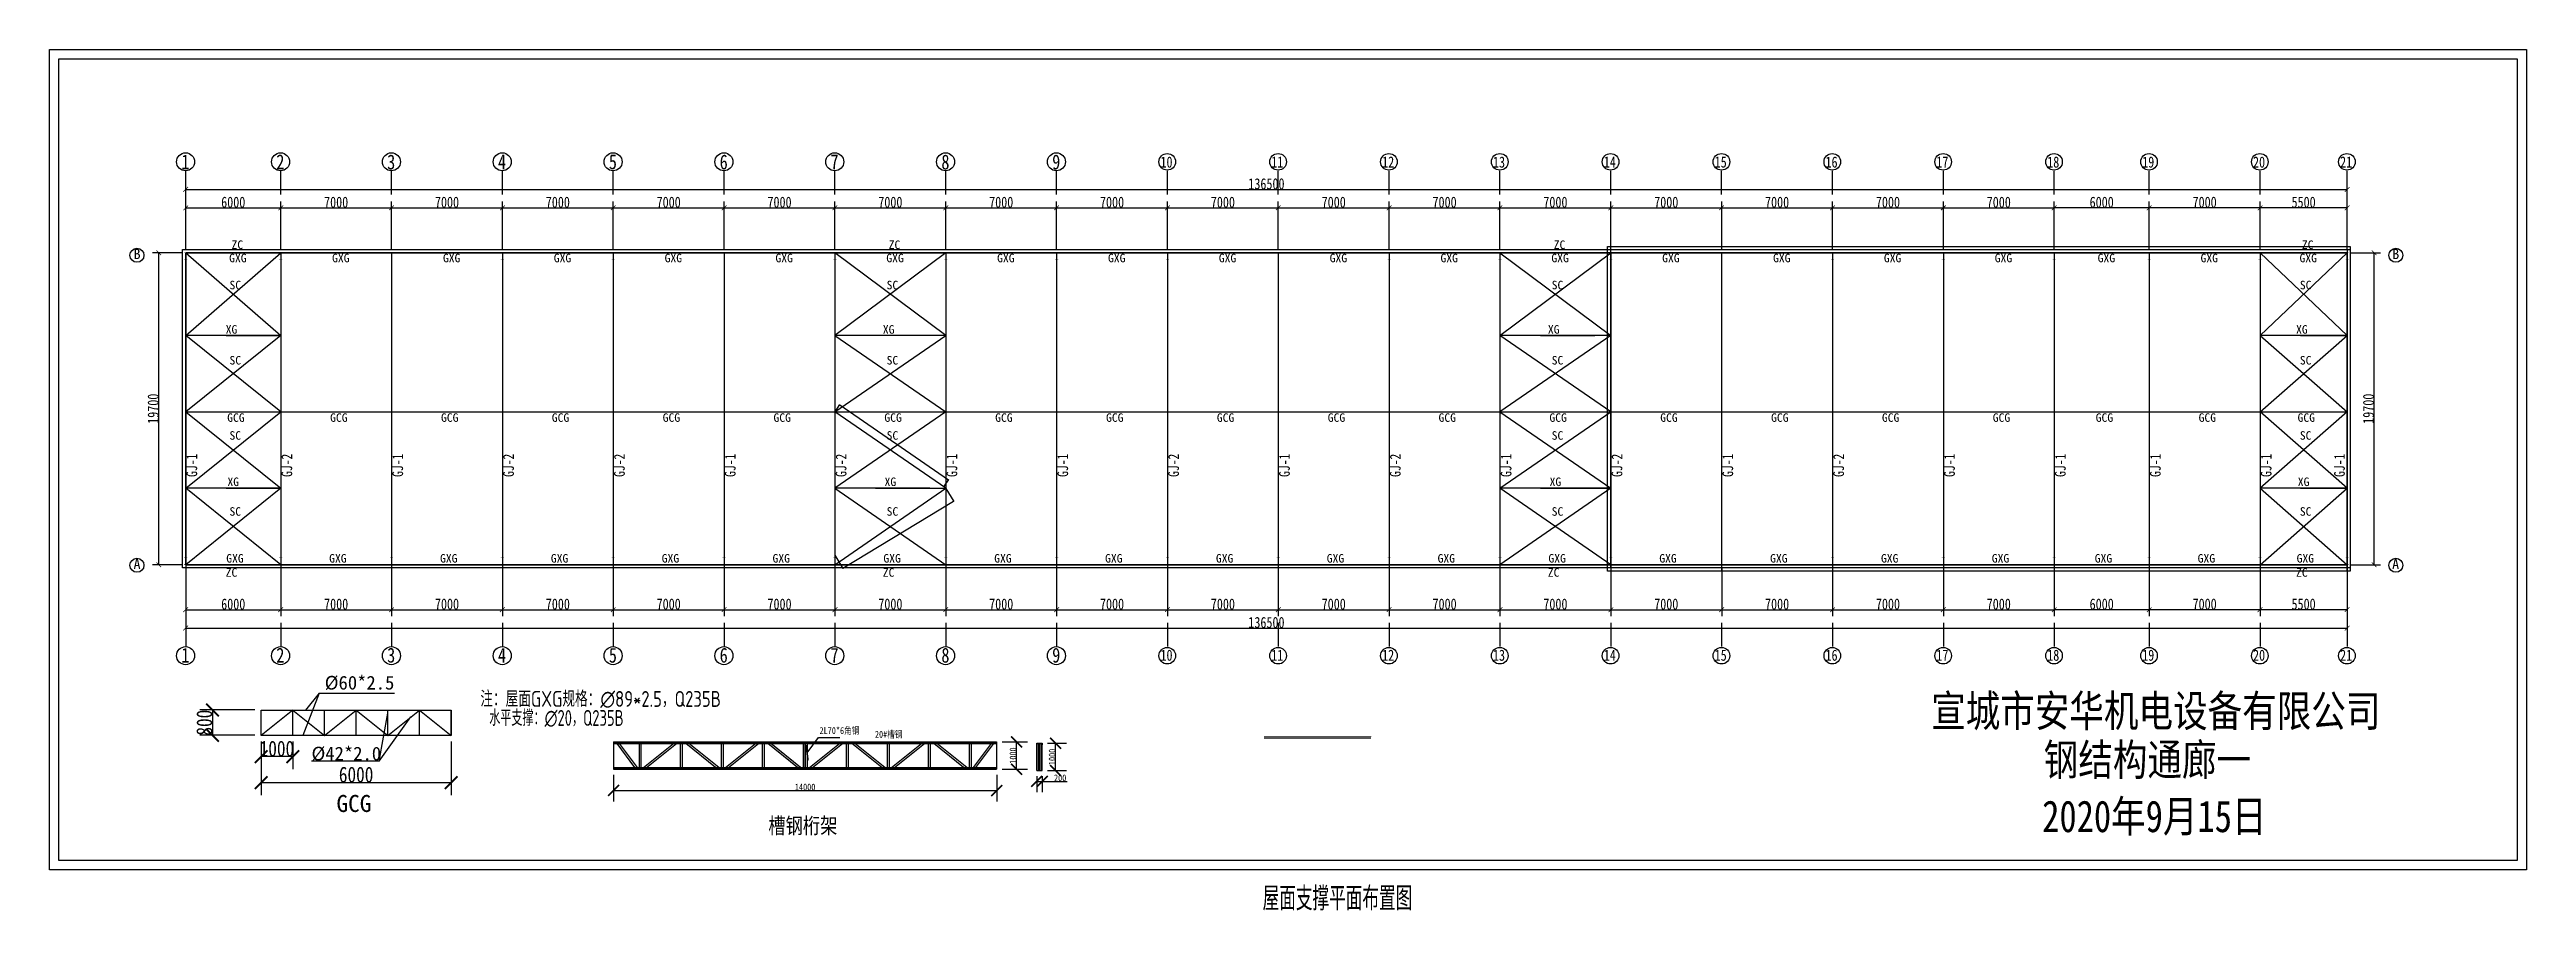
# Model space of a CAD drawing. Header units: millimetres. Extents: x 92079 to 624077, y -488988 to -181668.
# Drawn here: x 147865 to 304291, y -313787 to -259415 of the extents above; entities that cross this region are included whole.
import ezdxf
from ezdxf.enums import TextEntityAlignment as Align

# ---------------------------------------------------------------- set-up
doc = ezdxf.new("R2010")
doc.units = ezdxf.units.MM
doc.header["$PDMODE"] = 1
for name, color, linetype in [('PUB_TEXT', 7, 'Continuous'), ('TEXT', 7, 'Continuous'), ('THICK', 6, 'Continuous'), ('THIN', 7, 'Continuous'), ('粗线', 7, 'Continuous')]:
    doc.layers.add(name, color=color, linetype=linetype)
doc.styles.add('-黑体', font='simhei.ttf', dxfattribs={"width": 0.8})
doc.styles.add('H1', font='')
doc.styles.get("Standard").update_dxf_attribs({"font": 'qlctxt.shx', "bigfont": 'qlchzt.shx'})
doc.styles.add('STYLE1', font='', dxfattribs={"width": 0.8})
doc.styles.add('TSSD_Dimension', font='Tssdeng.shx', dxfattribs={"width": 0.7, "bigfont": 'hztxt.shx'})
doc.styles.add('TSSD_Norm', font='Tssdeng.shx', dxfattribs={"bigfont": 'hztxt.shx'})
doc.styles.add('仿宋', font='', dxfattribs={"width": 0.8})
doc.styles.get('H1').set_extended_font_data('SimSun')
doc.styles.get('STYLE1').set_extended_font_data('SimSun')
doc.styles.get('仿宋').set_extended_font_data('FangSong_GB2312')
doc.dimstyles.new('副本 ISO-25', dxfattribs={"dimtxt": 250, "dimasz": 400, "dimexe": 400, "dimexo": 200, "dimgap": 0.3, "dimtad": 1, "dimtoh": 1, "dimdec": 0, "dimtxsty": '仿宋', "dimblk": 'ARCHTICK', "dimcen": 25, "dimaunit": 1, "dimadec": 3, "dimazin": 0, "dimtfac": 1, "dimtdec": 0, "dimtmove": 0, "dimatfit": 3, "dimldrblk": 'ARCHTICK', "dimfxl": 1, "dimarcsym": 0})
doc.dimstyles.new('大样图Standard', dxfattribs={"dimscale": 120, "dimtxt": 0.25, "dimasz": 0.18, "dimexe": 0.18, "dimexo": 0.0625, "dimgap": 0.09, "dimtad": 1, "dimdsep": 46, "dimtxsty": 'Standard', "dimblk": 'ARCHTICK', "dimcen": 0.09, "dimadec": 0, "dimazin": 0, "dimtfac": 1, "dimtofl": 0, "dimtmove": 0, "dimatfit": 3, "dimfxl": 1, "dimtolj": 1, "dimtzin": 0, "dimarcsym": 0})

msp = doc.modelspace()

# ---------------------------------------------------------------- texts
at = {"layer": 'PUB_TEXT', "style": 'H1'}
for s, p in [('B', (153170.476, -272649.485)), ('B', (295815.356, -272649.485)), ('A', (153170.476, -292226.053)), ('A', (295808.115, -292226.053))]:
    msp.add_text(s, height=648, dxfattribs=at).set_placement(p)
at = {"layer": 'PUB_TEXT', "width": 0.8}
for s, height, style, p in [('注：屋面GXG规格：∅89*2.5，Q235B ', 1000, 'TSSD_Dimension', (182911.718, -300406.49)), ('宣城市安华机电设备有限公司 ', 2000, '-黑体', (281424.193, -301140.836)), ('钢结构通廊一', 2000, '-黑体', (280353.8, -304223.417)), ('2020年9月15日', 2000, '-黑体', (280790.796, -307797.653))]:
    msp.add_text(s, height=height, dxfattribs=dict(at, style=style)).set_placement(p, align=Align.MIDDLE)
at = {"layer": 'PUB_TEXT', "insert": (175207.199, -301128.179), "char_height": 1000, "width": 15864.78376, "attachment_point": 1, "style": 'TSSD_Dimension'}
msp.add_mtext(' 水平支撑：∅20，Q235B', dxfattribs=at)
at = {"layer": 'TEXT', "style": 'TSSD_Norm', "width": 0.7}
msp.add_text('屋面支撑平面布置图', height=1500, dxfattribs=at).set_placement((224475.588, -314235.264), align=Align.BOTTOM_LEFT)
at = {"layer": '粗线', "color": 7, "style": 'STYLE1', "width": 0.8}
for s, height, p in [('1', 936.411, (156187.305, -266979.044)), ('2', 936.411, (162187.305, -266973.812)), ('3', 936.411, (169187.305, -266984.275)), ('4', 936.411, (176187.305, -266973.812)), ('5', 936.411, (183187.305, -266973.812)), ('6', 936.411, (190187.305, -266984.275)), ('7', 936.411, (197187.305, -266973.812)), ('8', 936.411, (204187.305, -266984.275)), ('9', 936.411, (211187.305, -266984.275)), ('10', 700, (218023.138, -266871.479)), ('11', 700, (225023.138, -266867.569)), ('12', 700, (232023.138, -266867.569)), ('13', 700, (239023.138, -266871.479)), ('14', 700, (246023.138, -266867.569)), ('15', 700, (253023.138, -266867.569)), ('16', 700, (260023.138, -266871.479)), ('17', 700, (267023.138, -266867.569)), ('18', 700, (274023.138, -266871.479)), ('19', 700, (280023.138, -266871.479)), ('20', 700, (287023.138, -266871.479)), ('21', 700, (292523.138, -266867.569)), ('2', 936.411, (162187.305, -298133.782)), ('3', 936.411, (169187.305, -298133.782)), ('6', 936.411, (190187.305, -298133.782)), ('8', 936.411, (204187.305, -298133.782)), ('9', 936.411, (211187.305, -298133.782)), ('1', 936.411, (156187.305, -298133.782)), ('4', 936.411, (176187.305, -298133.782)), ('5', 936.411, (183187.305, -298133.782)), ('7', 936.411, (197187.305, -298133.782)), ('10', 700, (218023.138, -298015.449)), ('11', 700, (225023.138, -298015.449)), ('12', 700, (232023.138, -298015.449)), ('13', 700, (239023.138, -298015.449)), ('14', 700, (246023.138, -298015.449)), ('15', 700, (253023.138, -298015.449)), ('16', 700, (260023.138, -298015.449)), ('17', 700, (267023.138, -298015.449)), ('18', 700, (274023.138, -298015.449)), ('19', 700, (280023.138, -298015.449)), ('20', 700, (287023.138, -298015.449)), ('21', 700, (292523.138, -298015.449))]:
    msp.add_text(s, height=height, dxfattribs=at).set_placement(p)
at = {"layer": '粗线', "style": 'STYLE1'}
for s, p in [('ZC', (159358.565, -272013.57)), ('ZC', (200858.565, -272013.57)), ('ZC', (242858.565, -272013.57)), ('ZC', (290108.565, -272013.57)), ('GXG', (159209.356, -272850.805)), ('GXG', (165709.356, -272850.805)), ('GXG', (172709.356, -272850.805)), ('GXG', (179709.356, -272850.805)), ('GXG', (186709.356, -272850.805)), ('GXG', (193709.356, -272850.805)), ('GXG', (200709.356, -272850.805)), ('GXG', (207709.356, -272850.805)), ('GXG', (214709.356, -272850.805)), ('GXG', (221709.356, -272850.805)), ('GXG', (228709.356, -272850.805)), ('GXG', (235709.356, -272850.805)), ('GXG', (242709.356, -272850.805)), ('GXG', (249709.356, -272850.805)), ('GXG', (256709.356, -272850.805)), ('GXG', (263709.356, -272850.805)), ('GXG', (270709.356, -272850.805)), ('GXG', (277209.356, -272850.805)), ('GXG', (283709.356, -272850.805)), ('GXG', (289959.356, -272850.805)), ('SC', (159228.158, -274558.553)), ('SC', (200728.158, -274558.553)), ('SC', (242728.158, -274558.553)), ('SC', (289978.158, -274558.553)), ('XG', (158989.988, -277359.872)), ('XG', (200489.988, -277359.872)), ('XG', (242489.988, -277359.872)), ('XG', (289739.988, -277359.872)), ('SC', (159228.158, -279308.553)), ('SC', (200728.158, -279308.553)), ('SC', (242728.158, -279308.553)), ('SC', (289978.158, -279308.553)), ('GCG', (159085.825, -282928.73)), ('GCG', (165585.825, -282928.73)), ('GCG', (172585.825, -282928.73)), ('GCG', (179585.825, -282928.73)), ('GCG', (186585.825, -282928.73)), ('GCG', (193585.825, -282928.73)), ('GCG', (200585.825, -282928.73)), ('GCG', (207585.825, -282928.73)), ('GCG', (214585.825, -282928.73)), ('GCG', (221585.825, -282928.73)), ('GCG', (228585.825, -282928.73)), ('GCG', (235585.825, -282928.73)), ('GCG', (242585.825, -282928.73)), ('GCG', (249585.825, -282928.73)), ('GCG', (256585.825, -282928.73)), ('GCG', (263585.825, -282928.73)), ('GCG', (270585.825, -282928.73)), ('GCG', (277085.825, -282928.73)), ('GCG', (283585.825, -282928.73)), ('GCG', (289835.825, -282928.73)), ('SC', (159228.158, -284058.553)), ('SC', (200728.158, -284058.553)), ('SC', (242728.158, -284058.553)), ('SC', (289978.158, -284058.553)), ('XG', (159098.797, -286983.374)), ('XG', (200598.797, -286983.374)), ('XG', (242598.797, -286983.374)), ('XG', (289848.797, -286983.374)), ('SC', (159228.158, -288858.553)), ('SC', (200728.158, -288858.553)), ('SC', (242728.158, -288858.553)), ('SC', (289978.158, -288858.553)), ('ZC', (158987.316, -292710.49)), ('GXG', (159025.213, -291817.584)), ('GXG', (165525.213, -291817.584)), ('GXG', (172525.213, -291817.584)), ('GXG', (179525.213, -291817.584)), ('GXG', (186525.213, -291817.584)), ('GXG', (193525.213, -291817.584)), ('ZC', (200487.316, -292710.49)), ('GXG', (200525.213, -291817.584)), ('GXG', (207525.213, -291817.584)), ('GXG', (214525.213, -291817.584)), ('GXG', (221525.213, -291817.584)), ('GXG', (228525.213, -291817.584)), ('GXG', (235525.213, -291817.584)), ('ZC', (242487.316, -292710.49)), ('GXG', (242525.213, -291817.584)), ('GXG', (249525.213, -291817.584)), ('GXG', (256525.213, -291817.584)), ('GXG', (263525.213, -291817.584)), ('GXG', (270525.213, -291817.584)), ('GXG', (277025.213, -291817.584)), ('GXG', (283525.213, -291817.584)), ('ZC', (289737.316, -292710.49)), ('GXG', (289775.213, -291817.584))]:
    msp.add_text(s, height=540, dxfattribs=at).set_placement(p)
at = {"layer": '粗线', "color": 7, "style": 'STYLE1', "width": 0.8}
for s, p in [('GJ-1', (157190.407, -286411.352)), ('GJ-2', (163190.407, -286411.352)), ('GJ-1', (170190.407, -286411.352)), ('GJ-2', (177190.407, -286411.352)), ('GJ-2', (184190.407, -286411.352)), ('GJ-1', (191190.407, -286411.352)), ('GJ-2', (198190.407, -286411.352)), ('GJ-1', (205190.407, -286411.352)), ('GJ-1', (212190.407, -286411.352)), ('GJ-2', (219190.407, -286411.352)), ('GJ-1', (226190.407, -286411.352)), ('GJ-2', (233190.407, -286411.352)), ('GJ-1', (240190.407, -286411.352)), ('GJ-2', (247190.407, -286411.352)), ('GJ-1', (254190.407, -286411.352)), ('GJ-2', (261190.407, -286411.352)), ('GJ-1', (268190.407, -286411.352)), ('GJ-1', (275190.407, -286411.352)), ('GJ-1', (281190.407, -286411.352)), ('GJ-1', (288190.407, -286411.352)), ('GJ-1', (292818.739, -286411.352))]:
    msp.add_text(s, height=674.5551, rotation=90, dxfattribs=at).set_placement(p)

# ---------------------------------------------------------------- blocks, each defined once
blk = doc.blocks.new('_ArchTick')
at = {"color": 0, "linetype": 'ByBlock', "const_width": 0.15}
blk.add_lwpolyline([(-0.5, -0.5), (0.5, 0.5)], dxfattribs=at)
blk = doc.blocks.new('*D56')
at = {"layer": 'Defpoints', "color": 0}
for p in [(156466, -291951), (162466, -291951), (162466, -294791)]:
    blk.add_point(p, dxfattribs=at)
at = {"layer": '粗线', "color": 0, "lineweight": -2}
for p, q in [((156466, -292151), (156466, -295191)), ((162466, -292151), (162466, -295191)), ((156466, -294791), (162466, -294791))]:
    blk.add_line(p, q, dxfattribs=at)
at = {"layer": '粗线', "color": 0, "lineweight": -2, "xscale": 300, "yscale": 300, "zscale": 300, "rotation": 180}
blk.add_blockref('_ArchTick', (156466, -294791), dxfattribs=at)
at = {"layer": '粗线', "color": 0, "lineweight": -2, "xscale": 300, "yscale": 300, "zscale": 300}
blk.add_blockref('_ArchTick', (162466, -294791), dxfattribs=at)
at = {"layer": '粗线', "color": 0, "insert": (159466, -294441), "char_height": 700, "attachment_point": 5, "style": '仿宋'}
blk.add_mtext('6000', dxfattribs=at)
blk = doc.blocks.new('*D57')
at = {"layer": 'Defpoints', "color": 0}
for p in [(162466, -291951), (169466, -291951), (169466, -294791)]:
    blk.add_point(p, dxfattribs=at)
at = {"layer": '粗线', "color": 0, "lineweight": -2}
for p, q in [((162466, -292151), (162466, -295191)), ((169466, -292151), (169466, -295191)), ((162466, -294791), (169466, -294791))]:
    blk.add_line(p, q, dxfattribs=at)
at = {"layer": '粗线', "color": 0, "lineweight": -2, "xscale": 300, "yscale": 300, "zscale": 300, "rotation": 180}
blk.add_blockref('_ArchTick', (162466, -294791), dxfattribs=at)
at = {"layer": '粗线', "color": 0, "lineweight": -2, "xscale": 300, "yscale": 300, "zscale": 300}
blk.add_blockref('_ArchTick', (169466, -294791), dxfattribs=at)
at = {"layer": '粗线', "color": 0, "insert": (165966, -294441), "char_height": 700, "attachment_point": 5, "style": '仿宋'}
blk.add_mtext('7000', dxfattribs=at)
blk = doc.blocks.new('*D58')
at = {"layer": 'Defpoints', "color": 0}
for p in [(169466, -291951), (176466, -291951), (176466, -294791)]:
    blk.add_point(p, dxfattribs=at)
at = {"layer": '粗线', "color": 0, "lineweight": -2}
for p, q in [((169466, -292151), (169466, -295191)), ((176466, -292151), (176466, -295191)), ((169466, -294791), (176466, -294791))]:
    blk.add_line(p, q, dxfattribs=at)
at = {"layer": '粗线', "color": 0, "lineweight": -2, "xscale": 300, "yscale": 300, "zscale": 300, "rotation": 180}
blk.add_blockref('_ArchTick', (169466, -294791), dxfattribs=at)
at = {"layer": '粗线', "color": 0, "lineweight": -2, "xscale": 300, "yscale": 300, "zscale": 300}
blk.add_blockref('_ArchTick', (176466, -294791), dxfattribs=at)
at = {"layer": '粗线', "color": 0, "insert": (172966, -294441), "char_height": 700, "attachment_point": 5, "style": '仿宋'}
blk.add_mtext('7000', dxfattribs=at)
blk = doc.blocks.new('*D59')
at = {"layer": 'Defpoints', "color": 0}
for p in [(176466, -291951), (183466, -291951), (183466, -294791)]:
    blk.add_point(p, dxfattribs=at)
at = {"layer": '粗线', "color": 0, "lineweight": -2}
for p, q in [((176466, -292151), (176466, -295191)), ((183466, -292151), (183466, -295191)), ((176466, -294791), (183466, -294791))]:
    blk.add_line(p, q, dxfattribs=at)
at = {"layer": '粗线', "color": 0, "lineweight": -2, "xscale": 300, "yscale": 300, "zscale": 300, "rotation": 180}
blk.add_blockref('_ArchTick', (176466, -294791), dxfattribs=at)
at = {"layer": '粗线', "color": 0, "lineweight": -2, "xscale": 300, "yscale": 300, "zscale": 300}
blk.add_blockref('_ArchTick', (183466, -294791), dxfattribs=at)
at = {"layer": '粗线', "color": 0, "insert": (179966, -294441), "char_height": 700, "attachment_point": 5, "style": '仿宋'}
blk.add_mtext('7000', dxfattribs=at)
blk = doc.blocks.new('*D60')
at = {"layer": 'Defpoints', "color": 0}
for p in [(183466, -291951), (190466, -291951), (190466, -294791)]:
    blk.add_point(p, dxfattribs=at)
at = {"layer": '粗线', "color": 0, "lineweight": -2}
for p, q in [((183466, -292151), (183466, -295191)), ((190466, -292151), (190466, -295191)), ((183466, -294791), (190466, -294791))]:
    blk.add_line(p, q, dxfattribs=at)
at = {"layer": '粗线', "color": 0, "lineweight": -2, "xscale": 300, "yscale": 300, "zscale": 300, "rotation": 180}
blk.add_blockref('_ArchTick', (183466, -294791), dxfattribs=at)
at = {"layer": '粗线', "color": 0, "lineweight": -2, "xscale": 300, "yscale": 300, "zscale": 300}
blk.add_blockref('_ArchTick', (190466, -294791), dxfattribs=at)
at = {"layer": '粗线', "color": 0, "insert": (186966, -294441), "char_height": 700, "attachment_point": 5, "style": '仿宋'}
blk.add_mtext('7000', dxfattribs=at)
blk = doc.blocks.new('*D61')
at = {"layer": 'Defpoints', "color": 0}
for p in [(190466, -291951), (197466, -291951), (197466, -294791)]:
    blk.add_point(p, dxfattribs=at)
at = {"layer": '粗线', "color": 0, "lineweight": -2}
for p, q in [((190466, -292151), (190466, -295191)), ((197466, -292151), (197466, -295191)), ((190466, -294791), (197466, -294791))]:
    blk.add_line(p, q, dxfattribs=at)
at = {"layer": '粗线', "color": 0, "lineweight": -2, "xscale": 300, "yscale": 300, "zscale": 300, "rotation": 180}
blk.add_blockref('_ArchTick', (190466, -294791), dxfattribs=at)
at = {"layer": '粗线', "color": 0, "lineweight": -2, "xscale": 300, "yscale": 300, "zscale": 300}
blk.add_blockref('_ArchTick', (197466, -294791), dxfattribs=at)
at = {"layer": '粗线', "color": 0, "insert": (193966, -294441), "char_height": 700, "attachment_point": 5, "style": '仿宋'}
blk.add_mtext('7000', dxfattribs=at)
blk = doc.blocks.new('*D62')
at = {"layer": 'Defpoints', "color": 0}
for p in [(197466, -291951), (204466, -291951), (204466, -294791)]:
    blk.add_point(p, dxfattribs=at)
at = {"layer": '粗线', "color": 0, "lineweight": -2}
for p, q in [((197466, -292151), (197466, -295191)), ((204466, -292151), (204466, -295191)), ((197466, -294791), (204466, -294791))]:
    blk.add_line(p, q, dxfattribs=at)
at = {"layer": '粗线', "color": 0, "lineweight": -2, "xscale": 300, "yscale": 300, "zscale": 300, "rotation": 180}
blk.add_blockref('_ArchTick', (197466, -294791), dxfattribs=at)
at = {"layer": '粗线', "color": 0, "lineweight": -2, "xscale": 300, "yscale": 300, "zscale": 300}
blk.add_blockref('_ArchTick', (204466, -294791), dxfattribs=at)
at = {"layer": '粗线', "color": 0, "insert": (200966, -294441), "char_height": 700, "attachment_point": 5, "style": '仿宋'}
blk.add_mtext('7000', dxfattribs=at)
blk = doc.blocks.new('*D63')
at = {"layer": 'Defpoints', "color": 0}
for p in [(204466, -291951), (211466, -291951), (211466, -294791)]:
    blk.add_point(p, dxfattribs=at)
at = {"layer": '粗线', "color": 0, "lineweight": -2}
for p, q in [((204466, -292151), (204466, -295191)), ((211466, -292151), (211466, -295191)), ((204466, -294791), (211466, -294791))]:
    blk.add_line(p, q, dxfattribs=at)
at = {"layer": '粗线', "color": 0, "lineweight": -2, "xscale": 300, "yscale": 300, "zscale": 300, "rotation": 180}
blk.add_blockref('_ArchTick', (204466, -294791), dxfattribs=at)
at = {"layer": '粗线', "color": 0, "lineweight": -2, "xscale": 300, "yscale": 300, "zscale": 300}
blk.add_blockref('_ArchTick', (211466, -294791), dxfattribs=at)
at = {"layer": '粗线', "color": 0, "insert": (207966, -294441), "char_height": 700, "attachment_point": 5, "style": '仿宋'}
blk.add_mtext('7000', dxfattribs=at)
blk = doc.blocks.new('*D64')
at = {"layer": 'Defpoints', "color": 0}
for p in [(211466, -291951), (218466, -291951), (218466, -294791)]:
    blk.add_point(p, dxfattribs=at)
at = {"layer": '粗线', "color": 0, "lineweight": -2}
for p, q in [((211466, -292151), (211466, -295191)), ((218466, -292151), (218466, -295191)), ((211466, -294791), (218466, -294791))]:
    blk.add_line(p, q, dxfattribs=at)
at = {"layer": '粗线', "color": 0, "lineweight": -2, "xscale": 300, "yscale": 300, "zscale": 300, "rotation": 180}
blk.add_blockref('_ArchTick', (211466, -294791), dxfattribs=at)
at = {"layer": '粗线', "color": 0, "lineweight": -2, "xscale": 300, "yscale": 300, "zscale": 300}
blk.add_blockref('_ArchTick', (218466, -294791), dxfattribs=at)
at = {"layer": '粗线', "color": 0, "insert": (214966, -294441), "char_height": 700, "attachment_point": 5, "style": '仿宋'}
blk.add_mtext('7000', dxfattribs=at)
blk = doc.blocks.new('*D65')
at = {"layer": 'Defpoints', "color": 0}
for p in [(218466, -291951), (225466, -291951), (225466, -294791)]:
    blk.add_point(p, dxfattribs=at)
at = {"layer": '粗线', "color": 0, "lineweight": -2}
for p, q in [((218466, -292151), (218466, -295191)), ((225466, -292151), (225466, -295191)), ((218466, -294791), (225466, -294791))]:
    blk.add_line(p, q, dxfattribs=at)
at = {"layer": '粗线', "color": 0, "lineweight": -2, "xscale": 300, "yscale": 300, "zscale": 300, "rotation": 180}
blk.add_blockref('_ArchTick', (218466, -294791), dxfattribs=at)
at = {"layer": '粗线', "color": 0, "lineweight": -2, "xscale": 300, "yscale": 300, "zscale": 300}
blk.add_blockref('_ArchTick', (225466, -294791), dxfattribs=at)
at = {"layer": '粗线', "color": 0, "insert": (221966, -294441), "char_height": 700, "attachment_point": 5, "style": '仿宋'}
blk.add_mtext('7000', dxfattribs=at)
blk = doc.blocks.new('*D66')
at = {"layer": 'Defpoints', "color": 0}
for p in [(225466, -291951), (232466, -291951), (232466, -294791)]:
    blk.add_point(p, dxfattribs=at)
at = {"layer": '粗线', "color": 0, "lineweight": -2}
for p, q in [((225466, -292151), (225466, -295191)), ((232466, -292151), (232466, -295191)), ((225466, -294791), (232466, -294791))]:
    blk.add_line(p, q, dxfattribs=at)
at = {"layer": '粗线', "color": 0, "lineweight": -2, "xscale": 300, "yscale": 300, "zscale": 300, "rotation": 180}
blk.add_blockref('_ArchTick', (225466, -294791), dxfattribs=at)
at = {"layer": '粗线', "color": 0, "lineweight": -2, "xscale": 300, "yscale": 300, "zscale": 300}
blk.add_blockref('_ArchTick', (232466, -294791), dxfattribs=at)
at = {"layer": '粗线', "color": 0, "insert": (228966, -294441), "char_height": 700, "attachment_point": 5, "style": '仿宋'}
blk.add_mtext('7000', dxfattribs=at)
blk = doc.blocks.new('*D67')
at = {"layer": 'Defpoints', "color": 0}
for p in [(232466, -291951), (239466, -291951), (239466, -294791)]:
    blk.add_point(p, dxfattribs=at)
at = {"layer": '粗线', "color": 0, "lineweight": -2}
for p, q in [((232466, -292151), (232466, -295191)), ((239466, -292151), (239466, -295191)), ((232466, -294791), (239466, -294791))]:
    blk.add_line(p, q, dxfattribs=at)
at = {"layer": '粗线', "color": 0, "lineweight": -2, "xscale": 300, "yscale": 300, "zscale": 300, "rotation": 180}
blk.add_blockref('_ArchTick', (232466, -294791), dxfattribs=at)
at = {"layer": '粗线', "color": 0, "lineweight": -2, "xscale": 300, "yscale": 300, "zscale": 300}
blk.add_blockref('_ArchTick', (239466, -294791), dxfattribs=at)
at = {"layer": '粗线', "color": 0, "insert": (235966, -294441), "char_height": 700, "attachment_point": 5, "style": '仿宋'}
blk.add_mtext('7000', dxfattribs=at)
blk = doc.blocks.new('*D68')
at = {"layer": 'Defpoints', "color": 0}
for p in [(239466, -291951), (246466, -291951), (246466, -294791)]:
    blk.add_point(p, dxfattribs=at)
at = {"layer": '粗线', "color": 0, "lineweight": -2}
for p, q in [((239466, -292151), (239466, -295191)), ((246466, -292151), (246466, -295191)), ((239466, -294791), (246466, -294791))]:
    blk.add_line(p, q, dxfattribs=at)
at = {"layer": '粗线', "color": 0, "lineweight": -2, "xscale": 300, "yscale": 300, "zscale": 300, "rotation": 180}
blk.add_blockref('_ArchTick', (239466, -294791), dxfattribs=at)
at = {"layer": '粗线', "color": 0, "lineweight": -2, "xscale": 300, "yscale": 300, "zscale": 300}
blk.add_blockref('_ArchTick', (246466, -294791), dxfattribs=at)
at = {"layer": '粗线', "color": 0, "insert": (242966, -294441), "char_height": 700, "attachment_point": 5, "style": '仿宋'}
blk.add_mtext('7000', dxfattribs=at)
blk = doc.blocks.new('*D69')
at = {"layer": 'Defpoints', "color": 0}
for p in [(246466, -291951), (253466, -291951), (253466, -294791)]:
    blk.add_point(p, dxfattribs=at)
at = {"layer": '粗线', "color": 0, "lineweight": -2}
for p, q in [((246466, -292151), (246466, -295191)), ((253466, -292151), (253466, -295191)), ((246466, -294791), (253466, -294791))]:
    blk.add_line(p, q, dxfattribs=at)
at = {"layer": '粗线', "color": 0, "lineweight": -2, "xscale": 300, "yscale": 300, "zscale": 300, "rotation": 180}
blk.add_blockref('_ArchTick', (246466, -294791), dxfattribs=at)
at = {"layer": '粗线', "color": 0, "lineweight": -2, "xscale": 300, "yscale": 300, "zscale": 300}
blk.add_blockref('_ArchTick', (253466, -294791), dxfattribs=at)
at = {"layer": '粗线', "color": 0, "insert": (249966, -294441), "char_height": 700, "attachment_point": 5, "style": '仿宋'}
blk.add_mtext('7000', dxfattribs=at)
blk = doc.blocks.new('*D70')
at = {"layer": 'Defpoints', "color": 0}
for p in [(253466, -291951), (260466, -291951), (260466, -294791)]:
    blk.add_point(p, dxfattribs=at)
at = {"layer": '粗线', "color": 0, "lineweight": -2}
for p, q in [((253466, -292151), (253466, -295191)), ((260466, -292151), (260466, -295191)), ((253466, -294791), (260466, -294791))]:
    blk.add_line(p, q, dxfattribs=at)
at = {"layer": '粗线', "color": 0, "lineweight": -2, "xscale": 300, "yscale": 300, "zscale": 300, "rotation": 180}
blk.add_blockref('_ArchTick', (253466, -294791), dxfattribs=at)
at = {"layer": '粗线', "color": 0, "lineweight": -2, "xscale": 300, "yscale": 300, "zscale": 300}
blk.add_blockref('_ArchTick', (260466, -294791), dxfattribs=at)
at = {"layer": '粗线', "color": 0, "insert": (256966, -294441), "char_height": 700, "attachment_point": 5, "style": '仿宋'}
blk.add_mtext('7000', dxfattribs=at)
blk = doc.blocks.new('*D71')
at = {"layer": 'Defpoints', "color": 0}
for p in [(260466, -291951), (267466, -291951), (267466, -294791)]:
    blk.add_point(p, dxfattribs=at)
at = {"layer": '粗线', "color": 0, "lineweight": -2}
for p, q in [((260466, -292151), (260466, -295191)), ((267466, -292151), (267466, -295191)), ((260466, -294791), (267466, -294791))]:
    blk.add_line(p, q, dxfattribs=at)
at = {"layer": '粗线', "color": 0, "lineweight": -2, "xscale": 300, "yscale": 300, "zscale": 300, "rotation": 180}
blk.add_blockref('_ArchTick', (260466, -294791), dxfattribs=at)
at = {"layer": '粗线', "color": 0, "lineweight": -2, "xscale": 300, "yscale": 300, "zscale": 300}
blk.add_blockref('_ArchTick', (267466, -294791), dxfattribs=at)
at = {"layer": '粗线', "color": 0, "insert": (263966, -294441), "char_height": 700, "attachment_point": 5, "style": '仿宋'}
blk.add_mtext('7000', dxfattribs=at)
blk = doc.blocks.new('*D72')
at = {"layer": 'Defpoints', "color": 0}
for p in [(267466, -291951), (274466, -291951), (274466, -294791)]:
    blk.add_point(p, dxfattribs=at)
at = {"layer": '粗线', "color": 0, "lineweight": -2}
for p, q in [((267466, -292151), (267466, -295191)), ((274466, -292151), (274466, -295191)), ((267466, -294791), (274466, -294791))]:
    blk.add_line(p, q, dxfattribs=at)
at = {"layer": '粗线', "color": 0, "lineweight": -2, "xscale": 300, "yscale": 300, "zscale": 300, "rotation": 180}
blk.add_blockref('_ArchTick', (267466, -294791), dxfattribs=at)
at = {"layer": '粗线', "color": 0, "lineweight": -2, "xscale": 300, "yscale": 300, "zscale": 300}
blk.add_blockref('_ArchTick', (274466, -294791), dxfattribs=at)
at = {"layer": '粗线', "color": 0, "insert": (270966, -294441), "char_height": 700, "attachment_point": 5, "style": '仿宋'}
blk.add_mtext('7000', dxfattribs=at)
blk = doc.blocks.new('*D73')
at = {"layer": 'Defpoints', "color": 0}
for p in [(274466, -291951), (280466, -291951), (274466, -294791)]:
    blk.add_point(p, dxfattribs=at)
at = {"layer": '粗线', "color": 0, "lineweight": -2}
for p, q in [((274466, -292151), (274466, -295191)), ((280466, -292151), (280466, -295191)), ((280466, -294791), (274466, -294791))]:
    blk.add_line(p, q, dxfattribs=at)
at = {"layer": '粗线', "color": 0, "lineweight": -2, "xscale": 300, "yscale": 300, "zscale": 300, "rotation": 180}
blk.add_blockref('_ArchTick', (274466, -294791), dxfattribs=at)
at = {"layer": '粗线', "color": 0, "lineweight": -2, "xscale": 300, "yscale": 300, "zscale": 300}
blk.add_blockref('_ArchTick', (280466, -294791), dxfattribs=at)
at = {"layer": '粗线', "color": 0, "insert": (277466, -294441), "char_height": 700, "attachment_point": 5, "style": '仿宋'}
blk.add_mtext('6000', dxfattribs=at)
blk = doc.blocks.new('*D74')
at = {"layer": 'Defpoints', "color": 0}
for p in [(280466, -291951), (287466, -291951), (280466, -294791)]:
    blk.add_point(p, dxfattribs=at)
at = {"layer": '粗线', "color": 0, "lineweight": -2}
for p, q in [((280466, -292151), (280466, -295191)), ((287466, -292151), (287466, -295191)), ((287466, -294791), (280466, -294791))]:
    blk.add_line(p, q, dxfattribs=at)
at = {"layer": '粗线', "color": 0, "lineweight": -2, "xscale": 300, "yscale": 300, "zscale": 300, "rotation": 180}
blk.add_blockref('_ArchTick', (280466, -294791), dxfattribs=at)
at = {"layer": '粗线', "color": 0, "lineweight": -2, "xscale": 300, "yscale": 300, "zscale": 300}
blk.add_blockref('_ArchTick', (287466, -294791), dxfattribs=at)
at = {"layer": '粗线', "color": 0, "insert": (283966, -294441), "char_height": 700, "attachment_point": 5, "style": '仿宋'}
blk.add_mtext('7000', dxfattribs=at)
blk = doc.blocks.new('*D75')
at = {"layer": 'Defpoints', "color": 0}
for p in [(287466, -291951), (292966, -291951), (287466, -294791)]:
    blk.add_point(p, dxfattribs=at)
at = {"layer": '粗线', "color": 0, "lineweight": -2}
for p, q in [((287466, -292151), (287466, -295191)), ((292966, -292151), (292966, -295191)), ((292966, -294791), (287466, -294791))]:
    blk.add_line(p, q, dxfattribs=at)
at = {"layer": '粗线', "color": 0, "lineweight": -2, "xscale": 300, "yscale": 300, "zscale": 300, "rotation": 180}
blk.add_blockref('_ArchTick', (287466, -294791), dxfattribs=at)
at = {"layer": '粗线', "color": 0, "lineweight": -2, "xscale": 300, "yscale": 300, "zscale": 300}
blk.add_blockref('_ArchTick', (292966, -294791), dxfattribs=at)
at = {"layer": '粗线', "color": 0, "insert": (290216, -294441), "char_height": 700, "attachment_point": 5, "style": '仿宋'}
blk.add_mtext('5500', dxfattribs=at)
blk = doc.blocks.new('*D76')
at = {"layer": 'Defpoints', "color": 0}
for p in [(156466, -291951), (292966, -291951), (292966, -295953)]:
    blk.add_point(p, dxfattribs=at)
at = {"layer": '粗线', "color": 0, "lineweight": -2}
for p, q in [((156466, -292151), (156466, -296353)), ((292966, -292151), (292966, -296353)), ((156466, -295953), (292966, -295953))]:
    blk.add_line(p, q, dxfattribs=at)
at = {"layer": '粗线', "color": 0, "lineweight": -2, "xscale": 300, "yscale": 300, "zscale": 300, "rotation": 180}
blk.add_blockref('_ArchTick', (156466, -295953), dxfattribs=at)
at = {"layer": '粗线', "color": 0, "lineweight": -2, "xscale": 300, "yscale": 300, "zscale": 300}
blk.add_blockref('_ArchTick', (292966, -295953), dxfattribs=at)
at = {"layer": '粗线', "color": 0, "insert": (224716, -295602), "char_height": 700, "attachment_point": 5, "style": '仿宋'}
blk.add_mtext('136500', dxfattribs=at)
blk = doc.blocks.new('*D77')
at = {"layer": 'Defpoints', "color": 0}
for p in [(162466, -269411), (156466, -272251), (162466, -272251)]:
    blk.add_point(p, dxfattribs=at)
at = {"layer": '粗线', "color": 0, "lineweight": -2}
for p, q in [((156466, -272051), (156466, -269011)), ((162466, -272051), (162466, -269011)), ((156466, -269411), (162466, -269411))]:
    blk.add_line(p, q, dxfattribs=at)
at = {"layer": '粗线', "color": 0, "lineweight": -2, "xscale": 300, "yscale": 300, "zscale": 300, "rotation": 180}
blk.add_blockref('_ArchTick', (156466, -269411), dxfattribs=at)
at = {"layer": '粗线', "color": 0, "lineweight": -2, "xscale": 300, "yscale": 300, "zscale": 300}
blk.add_blockref('_ArchTick', (162466, -269411), dxfattribs=at)
at = {"layer": '粗线', "color": 0, "insert": (159466, -269061), "char_height": 700, "attachment_point": 5, "style": '仿宋'}
blk.add_mtext('6000', dxfattribs=at)
blk = doc.blocks.new('*D78')
at = {"layer": 'Defpoints', "color": 0}
for p in [(169466, -269411), (162466, -272251), (169466, -272251)]:
    blk.add_point(p, dxfattribs=at)
at = {"layer": '粗线', "color": 0, "lineweight": -2}
for p, q in [((162466, -272051), (162466, -269011)), ((169466, -272051), (169466, -269011)), ((162466, -269411), (169466, -269411))]:
    blk.add_line(p, q, dxfattribs=at)
at = {"layer": '粗线', "color": 0, "lineweight": -2, "xscale": 300, "yscale": 300, "zscale": 300, "rotation": 180}
blk.add_blockref('_ArchTick', (162466, -269411), dxfattribs=at)
at = {"layer": '粗线', "color": 0, "lineweight": -2, "xscale": 300, "yscale": 300, "zscale": 300}
blk.add_blockref('_ArchTick', (169466, -269411), dxfattribs=at)
at = {"layer": '粗线', "color": 0, "insert": (165966, -269061), "char_height": 700, "attachment_point": 5, "style": '仿宋'}
blk.add_mtext('7000', dxfattribs=at)
blk = doc.blocks.new('*D79')
at = {"layer": 'Defpoints', "color": 0}
for p in [(176466, -269411), (169466, -272251), (176466, -272251)]:
    blk.add_point(p, dxfattribs=at)
at = {"layer": '粗线', "color": 0, "lineweight": -2}
for p, q in [((169466, -272051), (169466, -269011)), ((176466, -272051), (176466, -269011)), ((169466, -269411), (176466, -269411))]:
    blk.add_line(p, q, dxfattribs=at)
at = {"layer": '粗线', "color": 0, "lineweight": -2, "xscale": 300, "yscale": 300, "zscale": 300, "rotation": 180}
blk.add_blockref('_ArchTick', (169466, -269411), dxfattribs=at)
at = {"layer": '粗线', "color": 0, "lineweight": -2, "xscale": 300, "yscale": 300, "zscale": 300}
blk.add_blockref('_ArchTick', (176466, -269411), dxfattribs=at)
at = {"layer": '粗线', "color": 0, "insert": (172966, -269061), "char_height": 700, "attachment_point": 5, "style": '仿宋'}
blk.add_mtext('7000', dxfattribs=at)
blk = doc.blocks.new('*D80')
at = {"layer": 'Defpoints', "color": 0}
for p in [(183466, -269411), (176466, -272251), (183466, -272251)]:
    blk.add_point(p, dxfattribs=at)
at = {"layer": '粗线', "color": 0, "lineweight": -2}
for p, q in [((176466, -272051), (176466, -269011)), ((183466, -272051), (183466, -269011)), ((176466, -269411), (183466, -269411))]:
    blk.add_line(p, q, dxfattribs=at)
at = {"layer": '粗线', "color": 0, "lineweight": -2, "xscale": 300, "yscale": 300, "zscale": 300, "rotation": 180}
blk.add_blockref('_ArchTick', (176466, -269411), dxfattribs=at)
at = {"layer": '粗线', "color": 0, "lineweight": -2, "xscale": 300, "yscale": 300, "zscale": 300}
blk.add_blockref('_ArchTick', (183466, -269411), dxfattribs=at)
at = {"layer": '粗线', "color": 0, "insert": (179966, -269061), "char_height": 700, "attachment_point": 5, "style": '仿宋'}
blk.add_mtext('7000', dxfattribs=at)
blk = doc.blocks.new('*D81')
at = {"layer": 'Defpoints', "color": 0}
for p in [(190466, -269411), (183466, -272251), (190466, -272251)]:
    blk.add_point(p, dxfattribs=at)
at = {"layer": '粗线', "color": 0, "lineweight": -2}
for p, q in [((183466, -272051), (183466, -269011)), ((190466, -272051), (190466, -269011)), ((183466, -269411), (190466, -269411))]:
    blk.add_line(p, q, dxfattribs=at)
at = {"layer": '粗线', "color": 0, "lineweight": -2, "xscale": 300, "yscale": 300, "zscale": 300, "rotation": 180}
blk.add_blockref('_ArchTick', (183466, -269411), dxfattribs=at)
at = {"layer": '粗线', "color": 0, "lineweight": -2, "xscale": 300, "yscale": 300, "zscale": 300}
blk.add_blockref('_ArchTick', (190466, -269411), dxfattribs=at)
at = {"layer": '粗线', "color": 0, "insert": (186966, -269061), "char_height": 700, "attachment_point": 5, "style": '仿宋'}
blk.add_mtext('7000', dxfattribs=at)
blk = doc.blocks.new('*D82')
at = {"layer": 'Defpoints', "color": 0}
for p in [(197466, -269411), (190466, -272251), (197466, -272251)]:
    blk.add_point(p, dxfattribs=at)
at = {"layer": '粗线', "color": 0, "lineweight": -2}
for p, q in [((190466, -272051), (190466, -269011)), ((197466, -272051), (197466, -269011)), ((190466, -269411), (197466, -269411))]:
    blk.add_line(p, q, dxfattribs=at)
at = {"layer": '粗线', "color": 0, "lineweight": -2, "xscale": 300, "yscale": 300, "zscale": 300, "rotation": 180}
blk.add_blockref('_ArchTick', (190466, -269411), dxfattribs=at)
at = {"layer": '粗线', "color": 0, "lineweight": -2, "xscale": 300, "yscale": 300, "zscale": 300}
blk.add_blockref('_ArchTick', (197466, -269411), dxfattribs=at)
at = {"layer": '粗线', "color": 0, "insert": (193966, -269061), "char_height": 700, "attachment_point": 5, "style": '仿宋'}
blk.add_mtext('7000', dxfattribs=at)
blk = doc.blocks.new('*D83')
at = {"layer": 'Defpoints', "color": 0}
for p in [(204466, -269411), (197466, -272251), (204466, -272251)]:
    blk.add_point(p, dxfattribs=at)
at = {"layer": '粗线', "color": 0, "lineweight": -2}
for p, q in [((197466, -272051), (197466, -269011)), ((204466, -272051), (204466, -269011)), ((197466, -269411), (204466, -269411))]:
    blk.add_line(p, q, dxfattribs=at)
at = {"layer": '粗线', "color": 0, "lineweight": -2, "xscale": 300, "yscale": 300, "zscale": 300, "rotation": 180}
blk.add_blockref('_ArchTick', (197466, -269411), dxfattribs=at)
at = {"layer": '粗线', "color": 0, "lineweight": -2, "xscale": 300, "yscale": 300, "zscale": 300}
blk.add_blockref('_ArchTick', (204466, -269411), dxfattribs=at)
at = {"layer": '粗线', "color": 0, "insert": (200966, -269061), "char_height": 700, "attachment_point": 5, "style": '仿宋'}
blk.add_mtext('7000', dxfattribs=at)
blk = doc.blocks.new('*D84')
at = {"layer": 'Defpoints', "color": 0}
for p in [(211466, -269411), (204466, -272251), (211466, -272251)]:
    blk.add_point(p, dxfattribs=at)
at = {"layer": '粗线', "color": 0, "lineweight": -2}
for p, q in [((204466, -272051), (204466, -269011)), ((211466, -272051), (211466, -269011)), ((204466, -269411), (211466, -269411))]:
    blk.add_line(p, q, dxfattribs=at)
at = {"layer": '粗线', "color": 0, "lineweight": -2, "xscale": 300, "yscale": 300, "zscale": 300, "rotation": 180}
blk.add_blockref('_ArchTick', (204466, -269411), dxfattribs=at)
at = {"layer": '粗线', "color": 0, "lineweight": -2, "xscale": 300, "yscale": 300, "zscale": 300}
blk.add_blockref('_ArchTick', (211466, -269411), dxfattribs=at)
at = {"layer": '粗线', "color": 0, "insert": (207966, -269061), "char_height": 700, "attachment_point": 5, "style": '仿宋'}
blk.add_mtext('7000', dxfattribs=at)
blk = doc.blocks.new('*D85')
at = {"layer": 'Defpoints', "color": 0}
for p in [(218466, -269411), (211466, -272251), (218466, -272251)]:
    blk.add_point(p, dxfattribs=at)
at = {"layer": '粗线', "color": 0, "lineweight": -2}
for p, q in [((211466, -272051), (211466, -269011)), ((218466, -272051), (218466, -269011)), ((211466, -269411), (218466, -269411))]:
    blk.add_line(p, q, dxfattribs=at)
at = {"layer": '粗线', "color": 0, "lineweight": -2, "xscale": 300, "yscale": 300, "zscale": 300, "rotation": 180}
blk.add_blockref('_ArchTick', (211466, -269411), dxfattribs=at)
at = {"layer": '粗线', "color": 0, "lineweight": -2, "xscale": 300, "yscale": 300, "zscale": 300}
blk.add_blockref('_ArchTick', (218466, -269411), dxfattribs=at)
at = {"layer": '粗线', "color": 0, "insert": (214966, -269061), "char_height": 700, "attachment_point": 5, "style": '仿宋'}
blk.add_mtext('7000', dxfattribs=at)
blk = doc.blocks.new('*D86')
at = {"layer": 'Defpoints', "color": 0}
for p in [(225466, -269411), (218466, -272251), (225466, -272251)]:
    blk.add_point(p, dxfattribs=at)
at = {"layer": '粗线', "color": 0, "lineweight": -2}
for p, q in [((218466, -272051), (218466, -269011)), ((225466, -272051), (225466, -269011)), ((218466, -269411), (225466, -269411))]:
    blk.add_line(p, q, dxfattribs=at)
at = {"layer": '粗线', "color": 0, "lineweight": -2, "xscale": 300, "yscale": 300, "zscale": 300, "rotation": 180}
blk.add_blockref('_ArchTick', (218466, -269411), dxfattribs=at)
at = {"layer": '粗线', "color": 0, "lineweight": -2, "xscale": 300, "yscale": 300, "zscale": 300}
blk.add_blockref('_ArchTick', (225466, -269411), dxfattribs=at)
at = {"layer": '粗线', "color": 0, "insert": (221966, -269061), "char_height": 700, "attachment_point": 5, "style": '仿宋'}
blk.add_mtext('7000', dxfattribs=at)
blk = doc.blocks.new('*D87')
at = {"layer": 'Defpoints', "color": 0}
for p in [(232466, -269411), (225466, -272251), (232466, -272251)]:
    blk.add_point(p, dxfattribs=at)
at = {"layer": '粗线', "color": 0, "lineweight": -2}
for p, q in [((225466, -272051), (225466, -269011)), ((232466, -272051), (232466, -269011)), ((225466, -269411), (232466, -269411))]:
    blk.add_line(p, q, dxfattribs=at)
at = {"layer": '粗线', "color": 0, "lineweight": -2, "xscale": 300, "yscale": 300, "zscale": 300, "rotation": 180}
blk.add_blockref('_ArchTick', (225466, -269411), dxfattribs=at)
at = {"layer": '粗线', "color": 0, "lineweight": -2, "xscale": 300, "yscale": 300, "zscale": 300}
blk.add_blockref('_ArchTick', (232466, -269411), dxfattribs=at)
at = {"layer": '粗线', "color": 0, "insert": (228966, -269061), "char_height": 700, "attachment_point": 5, "style": '仿宋'}
blk.add_mtext('7000', dxfattribs=at)
blk = doc.blocks.new('*D88')
at = {"layer": 'Defpoints', "color": 0}
for p in [(239466, -269411), (232466, -272251), (239466, -272251)]:
    blk.add_point(p, dxfattribs=at)
at = {"layer": '粗线', "color": 0, "lineweight": -2}
for p, q in [((232466, -272051), (232466, -269011)), ((239466, -272051), (239466, -269011)), ((232466, -269411), (239466, -269411))]:
    blk.add_line(p, q, dxfattribs=at)
at = {"layer": '粗线', "color": 0, "lineweight": -2, "xscale": 300, "yscale": 300, "zscale": 300, "rotation": 180}
blk.add_blockref('_ArchTick', (232466, -269411), dxfattribs=at)
at = {"layer": '粗线', "color": 0, "lineweight": -2, "xscale": 300, "yscale": 300, "zscale": 300}
blk.add_blockref('_ArchTick', (239466, -269411), dxfattribs=at)
at = {"layer": '粗线', "color": 0, "insert": (235966, -269061), "char_height": 700, "attachment_point": 5, "style": '仿宋'}
blk.add_mtext('7000', dxfattribs=at)
blk = doc.blocks.new('*D89')
at = {"layer": 'Defpoints', "color": 0}
for p in [(246466, -269411), (239466, -272251), (246466, -272251)]:
    blk.add_point(p, dxfattribs=at)
at = {"layer": '粗线', "color": 0, "lineweight": -2}
for p, q in [((239466, -272051), (239466, -269011)), ((246466, -272051), (246466, -269011)), ((239466, -269411), (246466, -269411))]:
    blk.add_line(p, q, dxfattribs=at)
at = {"layer": '粗线', "color": 0, "lineweight": -2, "xscale": 300, "yscale": 300, "zscale": 300, "rotation": 180}
blk.add_blockref('_ArchTick', (239466, -269411), dxfattribs=at)
at = {"layer": '粗线', "color": 0, "lineweight": -2, "xscale": 300, "yscale": 300, "zscale": 300}
blk.add_blockref('_ArchTick', (246466, -269411), dxfattribs=at)
at = {"layer": '粗线', "color": 0, "insert": (242966, -269061), "char_height": 700, "attachment_point": 5, "style": '仿宋'}
blk.add_mtext('7000', dxfattribs=at)
blk = doc.blocks.new('*D90')
at = {"layer": 'Defpoints', "color": 0}
for p in [(253466, -269411), (246466, -272251), (253466, -272251)]:
    blk.add_point(p, dxfattribs=at)
at = {"layer": '粗线', "color": 0, "lineweight": -2}
for p, q in [((246466, -272051), (246466, -269011)), ((253466, -272051), (253466, -269011)), ((246466, -269411), (253466, -269411))]:
    blk.add_line(p, q, dxfattribs=at)
at = {"layer": '粗线', "color": 0, "lineweight": -2, "xscale": 300, "yscale": 300, "zscale": 300, "rotation": 180}
blk.add_blockref('_ArchTick', (246466, -269411), dxfattribs=at)
at = {"layer": '粗线', "color": 0, "lineweight": -2, "xscale": 300, "yscale": 300, "zscale": 300}
blk.add_blockref('_ArchTick', (253466, -269411), dxfattribs=at)
at = {"layer": '粗线', "color": 0, "insert": (249966, -269061), "char_height": 700, "attachment_point": 5, "style": '仿宋'}
blk.add_mtext('7000', dxfattribs=at)
blk = doc.blocks.new('*D91')
at = {"layer": 'Defpoints', "color": 0}
for p in [(260466, -269411), (253466, -272251), (260466, -272251)]:
    blk.add_point(p, dxfattribs=at)
at = {"layer": '粗线', "color": 0, "lineweight": -2}
for p, q in [((253466, -272051), (253466, -269011)), ((260466, -272051), (260466, -269011)), ((253466, -269411), (260466, -269411))]:
    blk.add_line(p, q, dxfattribs=at)
at = {"layer": '粗线', "color": 0, "lineweight": -2, "xscale": 300, "yscale": 300, "zscale": 300, "rotation": 180}
blk.add_blockref('_ArchTick', (253466, -269411), dxfattribs=at)
at = {"layer": '粗线', "color": 0, "lineweight": -2, "xscale": 300, "yscale": 300, "zscale": 300}
blk.add_blockref('_ArchTick', (260466, -269411), dxfattribs=at)
at = {"layer": '粗线', "color": 0, "insert": (256966, -269061), "char_height": 700, "attachment_point": 5, "style": '仿宋'}
blk.add_mtext('7000', dxfattribs=at)
blk = doc.blocks.new('*D92')
at = {"layer": 'Defpoints', "color": 0}
for p in [(267466, -269411), (260466, -272251), (267466, -272251)]:
    blk.add_point(p, dxfattribs=at)
at = {"layer": '粗线', "color": 0, "lineweight": -2}
for p, q in [((260466, -272051), (260466, -269011)), ((267466, -272051), (267466, -269011)), ((260466, -269411), (267466, -269411))]:
    blk.add_line(p, q, dxfattribs=at)
at = {"layer": '粗线', "color": 0, "lineweight": -2, "xscale": 300, "yscale": 300, "zscale": 300, "rotation": 180}
blk.add_blockref('_ArchTick', (260466, -269411), dxfattribs=at)
at = {"layer": '粗线', "color": 0, "lineweight": -2, "xscale": 300, "yscale": 300, "zscale": 300}
blk.add_blockref('_ArchTick', (267466, -269411), dxfattribs=at)
at = {"layer": '粗线', "color": 0, "insert": (263966, -269061), "char_height": 700, "attachment_point": 5, "style": '仿宋'}
blk.add_mtext('7000', dxfattribs=at)
blk = doc.blocks.new('*D93')
at = {"layer": 'Defpoints', "color": 0}
for p in [(274466, -269411), (267466, -272251), (274466, -272251)]:
    blk.add_point(p, dxfattribs=at)
at = {"layer": '粗线', "color": 0, "lineweight": -2}
for p, q in [((267466, -272051), (267466, -269011)), ((274466, -272051), (274466, -269011)), ((267466, -269411), (274466, -269411))]:
    blk.add_line(p, q, dxfattribs=at)
at = {"layer": '粗线', "color": 0, "lineweight": -2, "xscale": 300, "yscale": 300, "zscale": 300, "rotation": 180}
blk.add_blockref('_ArchTick', (267466, -269411), dxfattribs=at)
at = {"layer": '粗线', "color": 0, "lineweight": -2, "xscale": 300, "yscale": 300, "zscale": 300}
blk.add_blockref('_ArchTick', (274466, -269411), dxfattribs=at)
at = {"layer": '粗线', "color": 0, "insert": (270966, -269061), "char_height": 700, "attachment_point": 5, "style": '仿宋'}
blk.add_mtext('7000', dxfattribs=at)
blk = doc.blocks.new('*D94')
at = {"layer": 'Defpoints', "color": 0}
for p in [(274466, -269411), (274466, -272251), (280466, -272251)]:
    blk.add_point(p, dxfattribs=at)
at = {"layer": '粗线', "color": 0, "lineweight": -2}
for p, q in [((274466, -272051), (274466, -269011)), ((280466, -272051), (280466, -269011)), ((280466, -269411), (274466, -269411))]:
    blk.add_line(p, q, dxfattribs=at)
at = {"layer": '粗线', "color": 0, "lineweight": -2, "xscale": 300, "yscale": 300, "zscale": 300, "rotation": 180}
blk.add_blockref('_ArchTick', (274466, -269411), dxfattribs=at)
at = {"layer": '粗线', "color": 0, "lineweight": -2, "xscale": 300, "yscale": 300, "zscale": 300}
blk.add_blockref('_ArchTick', (280466, -269411), dxfattribs=at)
at = {"layer": '粗线', "color": 0, "insert": (277466, -269061), "char_height": 700, "attachment_point": 5, "style": '仿宋'}
blk.add_mtext('6000', dxfattribs=at)
blk = doc.blocks.new('*D95')
at = {"layer": 'Defpoints', "color": 0}
for p in [(280466, -269411), (280466, -272251), (287466, -272251)]:
    blk.add_point(p, dxfattribs=at)
at = {"layer": '粗线', "color": 0, "lineweight": -2}
for p, q in [((280466, -272051), (280466, -269011)), ((287466, -272051), (287466, -269011)), ((287466, -269411), (280466, -269411))]:
    blk.add_line(p, q, dxfattribs=at)
at = {"layer": '粗线', "color": 0, "lineweight": -2, "xscale": 300, "yscale": 300, "zscale": 300, "rotation": 180}
blk.add_blockref('_ArchTick', (280466, -269411), dxfattribs=at)
at = {"layer": '粗线', "color": 0, "lineweight": -2, "xscale": 300, "yscale": 300, "zscale": 300}
blk.add_blockref('_ArchTick', (287466, -269411), dxfattribs=at)
at = {"layer": '粗线', "color": 0, "insert": (283966, -269061), "char_height": 700, "attachment_point": 5, "style": '仿宋'}
blk.add_mtext('7000', dxfattribs=at)
blk = doc.blocks.new('*D96')
at = {"layer": 'Defpoints', "color": 0}
for p in [(287466, -269411), (287466, -272251), (292966, -272251)]:
    blk.add_point(p, dxfattribs=at)
at = {"layer": '粗线', "color": 0, "lineweight": -2}
for p, q in [((287466, -272051), (287466, -269011)), ((292966, -272051), (292966, -269011)), ((292966, -269411), (287466, -269411))]:
    blk.add_line(p, q, dxfattribs=at)
at = {"layer": '粗线', "color": 0, "lineweight": -2, "xscale": 300, "yscale": 300, "zscale": 300, "rotation": 180}
blk.add_blockref('_ArchTick', (287466, -269411), dxfattribs=at)
at = {"layer": '粗线', "color": 0, "lineweight": -2, "xscale": 300, "yscale": 300, "zscale": 300}
blk.add_blockref('_ArchTick', (292966, -269411), dxfattribs=at)
at = {"layer": '粗线', "color": 0, "insert": (290216, -269061), "char_height": 700, "attachment_point": 5, "style": '仿宋'}
blk.add_mtext('5500', dxfattribs=at)
blk = doc.blocks.new('*D97')
at = {"layer": 'Defpoints', "color": 0}
for p in [(292966, -268250), (156466, -272251), (292966, -272251)]:
    blk.add_point(p, dxfattribs=at)
at = {"layer": '粗线', "color": 0, "lineweight": -2}
for p, q in [((156466, -272051), (156466, -267850)), ((156466, -268250), (292966, -268250)), ((292966, -272051), (292966, -267850))]:
    blk.add_line(p, q, dxfattribs=at)
at = {"layer": '粗线', "color": 0, "lineweight": -2, "xscale": 300, "yscale": 300, "zscale": 300, "rotation": 180}
blk.add_blockref('_ArchTick', (156466, -268250), dxfattribs=at)
at = {"layer": '粗线', "color": 0, "lineweight": -2, "xscale": 300, "yscale": 300, "zscale": 300}
blk.add_blockref('_ArchTick', (292966, -268250), dxfattribs=at)
at = {"layer": '粗线', "color": 0, "insert": (224716, -267899), "char_height": 700, "attachment_point": 5, "style": '仿宋'}
blk.add_mtext('136500', dxfattribs=at)
blk = doc.blocks.new('*D54')
at = {"layer": 'Defpoints', "color": 0}
for p in [(154765, -272251), (156466, -272251), (156466, -291951)]:
    blk.add_point(p, dxfattribs=at)
at = {"layer": '粗线', "color": 0, "lineweight": -2}
for p, q in [((156266, -272251), (154365, -272251)), ((154765, -291951), (154765, -272251)), ((156266, -291951), (154365, -291951))]:
    blk.add_line(p, q, dxfattribs=at)
at = {"layer": '粗线', "color": 0, "lineweight": -2, "xscale": 300, "yscale": 300, "zscale": 300}
for p, rotation in [((154765, -272251), 90), ((154765, -291951), 270)]:
    blk.add_blockref('_ArchTick', p, dxfattribs=dict(at, rotation=rotation))
at = {"layer": '粗线', "color": 0, "insert": (154415, -282101), "char_height": 700, "attachment_point": 5, "rotation": 90, "style": '仿宋'}
blk.add_mtext('19700', dxfattribs=at)
blk = doc.blocks.new('*D55')
at = {"layer": 'Defpoints', "color": 0}
for p in [(292966, -272251), (294666, -272251), (292966, -291951)]:
    blk.add_point(p, dxfattribs=at)
at = {"layer": '粗线', "color": 0, "lineweight": -2}
for p, q in [((293166, -272251), (295066, -272251)), ((294666, -291951), (294666, -272251)), ((293166, -291951), (295066, -291951))]:
    blk.add_line(p, q, dxfattribs=at)
at = {"layer": '粗线', "color": 0, "lineweight": -2, "xscale": 300, "yscale": 300, "zscale": 300}
for p, rotation in [((294666, -272251), 90), ((294666, -291951), 270)]:
    blk.add_blockref('_ArchTick', p, dxfattribs=dict(at, rotation=rotation))
at = {"layer": '粗线', "color": 0, "insert": (294316, -282101), "char_height": 700, "attachment_point": 5, "rotation": 90, "style": '仿宋'}
blk.add_mtext('19700', dxfattribs=at)
blk = doc.blocks.new('*D6')
at = {"layer": 'Defpoints', "color": 0}
for p in [(-60971, 105085), (-54971, 105085), (-54971, 103592)]:
    blk.add_point(p, dxfattribs=at)
at = {"layer": '粗线', "color": 0, "lineweight": -2}
for p, q in [((-60971, 104885), (-60971, 103192)), ((-54971, 104885), (-54971, 103192)), ((-60971, 103592), (-54971, 103592))]:
    blk.add_line(p, q, dxfattribs=at)
at = {"layer": '粗线', "color": 0, "lineweight": -2, "xscale": 400, "yscale": 400, "zscale": 400, "rotation": 180}
blk.add_blockref('_ArchTick', (-60971, 103592), dxfattribs=at)
at = {"layer": '粗线', "color": 0, "lineweight": -2, "xscale": 400, "yscale": 400, "zscale": 400}
blk.add_blockref('_ArchTick', (-54971, 103592), dxfattribs=at)
at = {"layer": '粗线', "color": 0, "insert": (-57971, 103842), "char_height": 500, "attachment_point": 5, "style": '仿宋'}
blk.add_mtext('6000', dxfattribs=at)
blk = doc.blocks.new('*D7')
at = {"layer": 'Defpoints', "color": 0}
for p in [(-60971, 105885), (-62510, 105085), (-60971, 105085)]:
    blk.add_point(p, dxfattribs=at)
at = {"layer": '粗线', "color": 0, "lineweight": -2}
for p, q in [((-61171, 105885), (-62910, 105885)), ((-62510, 105885), (-62510, 105085)), ((-61171, 105085), (-62910, 105085))]:
    blk.add_line(p, q, dxfattribs=at)
at = {"layer": '粗线', "color": 0, "lineweight": -2, "xscale": 400, "yscale": 400, "zscale": 400}
for p, rotation in [((-62510, 105885), 90), ((-62510, 105085), 270)]:
    blk.add_blockref('_ArchTick', p, dxfattribs=dict(at, rotation=rotation))
at = {"layer": '粗线', "color": 0, "insert": (-62761, 105485), "char_height": 500, "attachment_point": 5, "rotation": 90, "style": '仿宋'}
blk.add_mtext('800', dxfattribs=at)
blk = doc.blocks.new('*D8')
at = {"layer": 'Defpoints', "color": 0}
for p in [(-60971, 105035), (-59971, 105085), (-60971, 104412)]:
    blk.add_point(p, dxfattribs=at)
at = {"layer": '粗线', "color": 0, "lineweight": -2}
for p, q in [((-60971, 104835), (-60971, 104012)), ((-59971, 104885), (-59971, 104012)), ((-59971, 104412), (-60971, 104412))]:
    blk.add_line(p, q, dxfattribs=at)
at = {"layer": '粗线', "color": 0, "lineweight": -2, "xscale": 400, "yscale": 400, "zscale": 400, "rotation": 180}
blk.add_blockref('_ArchTick', (-60971, 104412), dxfattribs=at)
at = {"layer": '粗线', "color": 0, "lineweight": -2, "xscale": 400, "yscale": 400, "zscale": 400}
blk.add_blockref('_ArchTick', (-59971, 104412), dxfattribs=at)
at = {"layer": '粗线', "color": 0, "insert": (-60471, 104662), "char_height": 500, "attachment_point": 5, "style": '仿宋'}
blk.add_mtext('1000', dxfattribs=at)
blk = doc.blocks.new('*D390')
at = {"layer": 'Defpoints', "color": 0}
for p in [(195215, -305940), (209215, -305940), (209215, -306717)]:
    blk.add_point(p, dxfattribs=at)
at = {"layer": '粗线', "color": 0, "lineweight": -2}
for p, q in [((195215, -306140), (195215, -307117)), ((195215, -306717), (209215, -306717)), ((209215, -306140), (209215, -307117))]:
    blk.add_line(p, q, dxfattribs=at)
at = {"layer": '粗线', "color": 0, "lineweight": -2, "xscale": 400, "yscale": 400, "zscale": 400, "rotation": 180}
blk.add_blockref('_ArchTick', (195215, -306717), dxfattribs=at)
at = {"layer": '粗线', "color": 0, "lineweight": -2, "xscale": 400, "yscale": 400, "zscale": 400}
blk.add_blockref('_ArchTick', (209215, -306717), dxfattribs=at)
at = {"layer": '粗线', "color": 0, "insert": (202215, -306592), "char_height": 250, "attachment_point": 5, "style": '仿宋'}
blk.add_mtext('14000', dxfattribs=at)
blk = doc.blocks.new('*D391')
at = {"layer": 'Defpoints', "color": 0}
for p in [(209215, -304940), (209941, -304940), (209215, -305940)]:
    blk.add_point(p, dxfattribs=at)
at = {"layer": '粗线', "color": 0, "lineweight": -2}
for p, q in [((209415, -304940), (210341, -304940)), ((209941, -305940), (209941, -304940)), ((209415, -305940), (210341, -305940))]:
    blk.add_line(p, q, dxfattribs=at)
at = {"layer": '粗线', "color": 0, "lineweight": -2, "xscale": 400, "yscale": 400, "zscale": 400}
for p, rotation in [((209941, -304940), 90), ((209941, -305940), 270)]:
    blk.add_blockref('_ArchTick', p, dxfattribs=dict(at, rotation=rotation))
at = {"layer": '粗线', "color": 0, "insert": (209816, -305440), "char_height": 250, "attachment_point": 5, "rotation": 90, "style": '仿宋'}
blk.add_mtext('1000', dxfattribs=at)
blk = doc.blocks.new('*D392')
at = {"layer": 'Defpoints', "color": 0}
for p in [(210678, -305989), (210878, -305989), (210878, -306382)]:
    blk.add_point(p, dxfattribs=at)
at = {"layer": '粗线', "color": 0, "lineweight": -2}
for p, q in [((210678, -306189), (210678, -306782)), ((210678, -306382), (210878, -306382)), ((210878, -306189), (210878, -306782)), ((210878, -306382), (211793, -306382))]:
    blk.add_line(p, q, dxfattribs=at)
at = {"layer": '粗线', "color": 0, "lineweight": -2, "xscale": 400, "yscale": 400, "zscale": 400, "rotation": 180}
blk.add_blockref('_ArchTick', (210678, -306382), dxfattribs=at)
at = {"layer": '粗线', "color": 0, "lineweight": -2, "xscale": 400, "yscale": 400, "zscale": 400}
blk.add_blockref('_ArchTick', (210878, -306382), dxfattribs=at)
at = {"layer": '粗线', "color": 0, "insert": (211536, -306257), "char_height": 250, "attachment_point": 5, "style": '仿宋'}
blk.add_mtext('200', dxfattribs=at)
blk = doc.blocks.new('*D393')
at = {"layer": 'Defpoints', "color": 0}
for p in [(210878, -304989), (211368, -304989), (210878, -305989)]:
    blk.add_point(p, dxfattribs=at)
at = {"layer": '粗线', "color": 0, "lineweight": -2}
for p, q in [((211078, -304989), (211768, -304989)), ((211368, -305989), (211368, -304989)), ((211078, -305989), (211768, -305989))]:
    blk.add_line(p, q, dxfattribs=at)
at = {"layer": '粗线', "color": 0, "lineweight": -2, "xscale": 400, "yscale": 400, "zscale": 400}
for p, rotation in [((211368, -304989), 90), ((211368, -305989), 270)]:
    blk.add_blockref('_ArchTick', p, dxfattribs=dict(at, rotation=rotation))
at = {"layer": '粗线', "color": 0, "insert": (211243, -305489), "char_height": 250, "attachment_point": 5, "rotation": 90, "style": '仿宋'}
blk.add_mtext('1000', dxfattribs=at)
blk = doc.blocks.new('*D560')
at = {"layer": 'Defpoints', "color": 0}
for p in [(204466, -287126), (204960, -287947), (197466, -291341)]:
    blk.add_point(p, dxfattribs=at)
at = {"layer": '粗线', "color": 0, "lineweight": -2}
for p, q in [((204469, -287133), (204971, -287966)), ((197960, -292162), (204960, -287947)), ((197469, -291347), (197971, -292180))]:
    blk.add_line(p, q, dxfattribs=at)
at = {"layer": '粗线', "color": 0, "lineweight": -2, "xscale": 21.6, "yscale": 21.6, "zscale": 21.6}
for p, rotation in [((204960, -287947), 31.05254692596936), ((197960, -292162), 211.0525469259694)]:
    blk.add_blockref('_ArchTick', p, dxfattribs=dict(at, rotation=rotation))
at = {"layer": '粗线', "color": 0, "insert": (201446, -290032), "char_height": 30, "attachment_point": 5, "rotation": 31.05255}
blk.add_mtext('\\A1;8170.94', dxfattribs=at)
blk = doc.blocks.new('*D561')
at = {"layer": 'Defpoints', "color": 0}
for p in [(197466, -282301), (204333, -287035), (204637, -286595)]:
    blk.add_point(p, dxfattribs=at)
at = {"layer": '粗线', "color": 0, "lineweight": -2}
for p, q in [((197470, -282295), (197781, -281843)), ((197769, -281861), (204637, -286595)), ((204338, -287029), (204649, -286577))]:
    blk.add_line(p, q, dxfattribs=at)
at = {"layer": '粗线', "color": 0, "lineweight": -2, "xscale": 21.6, "yscale": 21.6, "zscale": 21.6}
for p, rotation in [((197769, -281861), 145.4220591701652), ((204637, -286595), 325.4220591701652)]:
    blk.add_blockref('_ArchTick', p, dxfattribs=dict(at, rotation=rotation))
at = {"layer": '粗线', "color": 0, "insert": (201218, -284207), "char_height": 30, "attachment_point": 5, "rotation": 325.42206}
blk.add_mtext('\\A1;8341.32', dxfattribs=at)
blk = doc.blocks.new('A$C02053F8F')
for p, q in [((3871.6, 3869.2), (3439.9, 3338.3)), ((3871.6, 3869.2), (6250.5, 3869.2)), ((5769.7, 1722.6), (6039.9, 3239.3)), ((5769.7, 1722.6), (6766.9, 3120)), ((5769.7, 1722.6), (3627.7, 1722.6))]:
    blk.add_line(p, q)
at = {"layer": '粗线', "color": 7}
for p, q in [((2039.9, 2538.4), (2039.9, 3338.4)), ((2039.9, 3338.4), (8039.9, 3338.4)), ((3039.9, 3338.4), (2039.9, 2538.4)), ((3039.9, 2538.4), (3039.9, 3338.4)), ((3039.9, 3338.4), (4039.9, 2538.4)), ((3871.6, 3869.2), (3359.7, 2538.4)), ((4039.9, 2538.4), (4039.9, 3338.4)), ((4039.9, 2538.4), (5039.9, 3338.4)), ((5039.9, 2538.4), (5039.9, 3338.4)), ((5039.9, 3338.4), (6039.9, 2538.4)), ((6039.9, 2538.4), (6039.9, 3338.4)), ((6039.9, 2538.4), (7039.9, 3338.4)), ((7039.9, 2538.4), (7039.9, 3338.4)), ((7039.9, 3338.4), (8039.9, 2538.4)), ((8039.9, 3338.4), (8039.9, 2538.4)), ((8039.9, 2538.4), (8039.9, 3338.4)), ((8039.9, 2538.4), (2039.9, 2538.4))]:
    blk.add_line(p, q, dxfattribs=at)
at = {"layer": 'PUB_TEXT', "style": 'H1'}
for s, p in [('%%C60*2.5', (4048.2, 3984.7)), ('%%C42*2.0', (3630.5, 1746.4))]:
    blk.add_text(s, height=432, dxfattribs=at).set_placement(p)
at = {"layer": '粗线', "style": 'STYLE1'}
blk.add_text('GCG', height=540, dxfattribs=at).set_placement((4419.4, 117.1))
at = {"layer": '粗线', "color": 7}
dim = blk.add_linear_dim(base=(500.3, 2538.4), p1=(2039.9, 3338.4), p2=(2039.9, 2538.4), angle=90, dimstyle='副本 ISO-25', dxfattribs=at)
dim.commit()
dim.dimension.update_dxf_attribs({"geometry": '*D7', "text_midpoint": (500.3, 2938.4), "dimtype": 128, "insert": (63010.7, -102546.2)})
dim = blk.add_linear_dim(base=(2039.9, 1865.5), p1=(3039.9, 2538.4), p2=(2039.9, 2488.4), dimstyle='副本 ISO-25', dxfattribs=at)
dim.commit()
dim.dimension.update_dxf_attribs({"geometry": '*D8', "text_midpoint": (2539.9, 1865.5), "dimtype": 128, "insert": (63010.7, -102546.2)})
dim = blk.add_linear_dim(base=(8039.9, 1045.5), p1=(2039.9, 2538.4), p2=(8039.9, 2538.4), dimstyle='副本 ISO-25', dxfattribs=at)
dim.commit()
dim.dimension.update_dxf_attribs({"geometry": '*D6', "text_midpoint": (5039.9, 1295.8), "insert": (63010.7, -102546.2)})
blk = doc.blocks.new('A$C13D25613')
at = {"layer": '粗线', "color": 7}
for p, q in [((221.2, 3489.1), (14221.2, 3489.1)), ((221.2, 3489.1), (221.2, 2489.1)), ((221.2, 3479.1), (14221.2, 3479.1)), ((221.2, 3426.1), (14221.2, 3426.1)), ((334.1, 3426.1), (989.8, 2552.1)), ((421.7, 3426.1), (1077.4, 2552.1)), ((1151.2, 3489.1), (1151.2, 2489.1)), ((1221.2, 3489.1), (1221.2, 2489.1)), ((1317.1, 2552.1), (2406.9, 3426.1)), ((1429, 2552.1), (2518.8, 3426.1)), ((2431.8, 3479.1), (2433.8, 3480.7)), ((2651.2, 3489.1), (2651.2, 2489.1)), ((2721.2, 3489.1), (2721.2, 2489.1)), ((3951.2, 2552.1), (2861.4, 3426.1)), ((4063.1, 2552.1), (2973.3, 3426.1)), ((4151.2, 3489.1), (4151.2, 2489.1)), ((4221.2, 3489.1), (4221.2, 2489.1)), ((4311.9, 2552.1), (5401.7, 3426.1)), ((4423.8, 2552.1), (5513.6, 3426.1)), ((5651.2, 3489.1), (5651.2, 2489.1)), ((5721.2, 3489.1), (5721.2, 2489.1)), ((6946.1, 2552.1), (5856.2, 3426.1)), ((7057.9, 2552.1), (5968.1, 3426.1)), ((7151.2, 3489.1), (7151.2, 2489.1)), ((7215.2, 3489.1), (7215.2, 2489.1)), ((7221.2, 3489.1), (7221.2, 2489.1)), ((7227.2, 3489.1), (7227.2, 2489.1)), ((7291.2, 3489.1), (7291.2, 2489.1)), ((7384.5, 2552.1), (8474.3, 3426.1)), ((7496.4, 2552.1), (8586.2, 3426.1)), ((8721.2, 3489.1), (8721.2, 2489.1)), ((8791.2, 3489.1), (8791.2, 2489.1)), ((10018.6, 2552.1), (8928.8, 3426.1)), ((10130.5, 2552.1), (9040.7, 3426.1)), ((10221.2, 3489.1), (10221.2, 2489.1)), ((10291.2, 3489.1), (10291.2, 2489.1)), ((10379.3, 2552.1), (11469.1, 3426.1)), ((10491.2, 2552.1), (11581, 3426.1)), ((11721.2, 3489.1), (11721.2, 2489.1)), ((11791.2, 3489.1), (11791.2, 2489.1)), ((13013.5, 2552.1), (11923.6, 3426.1)), ((13125.4, 2552.1), (12035.5, 3426.1)), ((13221.2, 3489.1), (13221.2, 2489.1)), ((13291.2, 3489.1), (13291.2, 2489.1)), ((14020.8, 3426.1), (13365.1, 2552.1)), ((14108.3, 3426.1), (13452.6, 2552.1)), ((14221.2, 3489.1), (14221.2, 2489.1)), ((15684.6, 3377.1), (15684.6, 3440.1)), ((15684.6, 3440.1), (15884.6, 3440.1)), ((15684.6, 3377.1), (15690.6, 3377.1)), ((15690.6, 2446.1), (15690.6, 3434.1)), ((15696.6, 2446.1), (15696.6, 3434.1)), ((15760.6, 2446.1), (15760.6, 3434.1)), ((15808.6, 2446.1), (15808.6, 3434.1)), ((15872.6, 2446.1), (15872.6, 3434.1)), ((15878.6, 2446.1), (15878.6, 3434.1)), ((15878.6, 3377.1), (15884.6, 3377.1)), ((15884.6, 3440.1), (15884.6, 3377.1)), ((221.2, 2552.1), (14221.2, 2552.1)), ((221.2, 2499.1), (14221.2, 2499.1)), ((221.2, 2489.1), (14221.2, 2489.1)), ((15684.6, 2503.1), (15690.6, 2503.1)), ((15684.6, 2440.1), (15884.6, 2440.1)), ((15878.6, 2503.1), (15884.6, 2503.1)), ((15884.6, 2440.1), (15884.6, 2503.1))]:
    blk.add_line(p, q, dxfattribs=at)
at = {"layer": '粗线', "color": 7, "const_width": 10}
for points in [[(15684.6, 3377.1), (15684.6, 3440.1), (15884.6, 3440.1), (15884.6, 3377.1)], [(15684.6, 2503.1), (15684.6, 2440.1), (15884.6, 2440.1), (15884.6, 2503.1)]]:
    blk.add_lwpolyline(points, dxfattribs=at)
at = {"layer": '粗线', "color": 7}
for points in [[(15690.6, 3377.1), (15690.6, 3434.1), (15878.6, 3434.1), (15878.6, 3377.1)], [(15690.6, 2503.1), (15690.6, 2446.1), (15878.6, 2446.1), (15878.6, 2503.1)]]:
    blk.add_lwpolyline(points, dxfattribs=at)
at = {"layer": '粗线', "color": 7, "style": 'STYLE1', "width": 0.8}
for s, height, p in [('2L70*6角钢', 250, (7746.9, 3779.9)), ('20#槽钢', 250, (9772.1, 3640.7)), ('槽钢桁架', 578.56, (5875.4, 138.6))]:
    blk.add_text(s, height=height, dxfattribs=at).set_placement(p)
at = {"layer": '粗线', "color": 7}
for p1, p2, distance, picture, middle in [((14221.2, 2489.1), (14221.2, 3489.1), -726.1, '*D391', (14822, 2989.1)), ((15884.6, 2440.1), (15884.6, 3440.1), -490.1, '*D393', (16249.4, 2940.1)), ((221.2, 2489.1), (14221.2, 2489.1), -776.8, '*D390', (7221.2, 1837.6)), ((15684.6, 2440.1), (15884.6, 2440.1), -392.3, '*D392', (16542, 2173))]:
    dim = blk.add_aligned_dim(p1=p1, p2=p2, distance=distance, dimstyle='副本 ISO-25', dxfattribs=at)
    dim.commit()
    dim.dimension.update_dxf_attribs({"geometry": picture, "text_midpoint": middle, "insert": (-194993.7, 308429.6)})
blk.add_leader([(7291.2, 3095.2), (7715.5, 3645.2), (8495, 3645.2)], dimstyle='副本 ISO-25', override={"dimgap": 0.3, "dimtad": 0}, dxfattribs=at)

# ---------------------------------------------------------------- dimensions: what is measured, and where the dimension line sits
at = {"layer": '粗线', "color": 7}
for p1, p2, distance, picture, middle in [((156465.553, -272251.285), (292965.553, -272251.285), 4001.51, '*D97', (224715.553, -267899.475)), ((156465.553, -291951.285), (156465.553, -272251.285), 1700.553, '*D54', (154414.7, -282101.285)), ((292965.553, -291951.285), (292965.553, -272251.285), -1700.553, '*D55', (294315.806, -282101.285)), ((156465.553, -291951.285), (292965.553, -291951.285), -4001.51, '*D76', (224715.553, -295602.496))]:
    dim = msp.add_aligned_dim(p1=p1, p2=p2, distance=distance, dimstyle='副本 ISO-25', override={"dimtxt": 700, "dimasz": 300}, dxfattribs=at)
    dim.commit()
    dim.dimension.update_dxf_attribs({"geometry": picture, "text_midpoint": middle})
for base, p1, p2, picture, middle in [((162465.553, -269411.178), (156465.553, -272251.285), (162465.553, -272251.285), '*D77', (159465.553, -269060.878)), ((169465.553, -269411.178), (162465.553, -272251.285), (169465.553, -272251.285), '*D78', (165965.553, -269060.878)), ((176465.553, -269411.178), (169465.553, -272251.285), (176465.553, -272251.285), '*D79', (172965.553, -269060.878)), ((183465.553, -269411.178), (176465.553, -272251.285), (183465.553, -272251.285), '*D80', (179965.553, -269060.878)), ((190465.553, -269411.178), (183465.553, -272251.285), (190465.553, -272251.285), '*D81', (186965.553, -269060.878)), ((197465.553, -269411.178), (190465.553, -272251.285), (197465.553, -272251.285), '*D82', (193965.553, -269060.878)), ((204465.553, -269411.178), (197465.553, -272251.285), (204465.553, -272251.285), '*D83', (200965.553, -269060.878)), ((211465.553, -269411.178), (204465.553, -272251.285), (211465.553, -272251.285), '*D84', (207965.553, -269060.878)), ((218465.553, -269411.178), (211465.553, -272251.285), (218465.553, -272251.285), '*D85', (214965.553, -269060.878)), ((225465.553, -269411.178), (218465.553, -272251.285), (225465.553, -272251.285), '*D86', (221965.553, -269060.878)), ((232465.553, -269411.178), (225465.553, -272251.285), (232465.553, -272251.285), '*D87', (228965.553, -269060.878)), ((239465.553, -269411.178), (232465.553, -272251.285), (239465.553, -272251.285), '*D88', (235965.553, -269060.878)), ((246465.553, -269411.178), (239465.553, -272251.285), (246465.553, -272251.285), '*D89', (242965.553, -269060.878)), ((253465.553, -269411.178), (246465.553, -272251.285), (253465.553, -272251.285), '*D90', (249965.553, -269060.878)), ((260465.553, -269411.178), (253465.553, -272251.285), (260465.553, -272251.285), '*D91', (256965.553, -269060.878)), ((267465.553, -269411.178), (260465.553, -272251.285), (267465.553, -272251.285), '*D92', (263965.553, -269060.878)), ((274465.553, -269411.178), (267465.553, -272251.285), (274465.553, -272251.285), '*D93', (270965.553, -269060.878)), ((274465.553, -269411.178), (280465.553, -272251.285), (274465.553, -272251.285), '*D94', (277465.553, -269060.878)), ((280465.553, -269411.178), (287465.553, -272251.285), (280465.553, -272251.285), '*D95', (283965.553, -269060.878)), ((287465.553, -269411.178), (292965.553, -272251.285), (287465.553, -272251.285), '*D96', (290215.553, -269060.878)), ((162465.553, -294791.393), (156465.553, -291951.285), (162465.553, -291951.285), '*D56', (159465.553, -294441.093)), ((169465.553, -294791.393), (162465.553, -291951.285), (169465.553, -291951.285), '*D57', (165965.553, -294441.093)), ((176465.553, -294791.393), (169465.553, -291951.285), (176465.553, -291951.285), '*D58', (172965.553, -294441.093)), ((183465.553, -294791.393), (176465.553, -291951.285), (183465.553, -291951.285), '*D59', (179965.553, -294441.093)), ((190465.553, -294791.393), (183465.553, -291951.285), (190465.553, -291951.285), '*D60', (186965.553, -294441.093)), ((197465.553, -294791.393), (190465.553, -291951.285), (197465.553, -291951.285), '*D61', (193965.553, -294441.093)), ((204465.553, -294791.393), (197465.553, -291951.285), (204465.553, -291951.285), '*D62', (200965.553, -294441.093)), ((211465.553, -294791.393), (204465.553, -291951.285), (211465.553, -291951.285), '*D63', (207965.553, -294441.093)), ((218465.553, -294791.393), (211465.553, -291951.285), (218465.553, -291951.285), '*D64', (214965.553, -294441.093)), ((225465.553, -294791.393), (218465.553, -291951.285), (225465.553, -291951.285), '*D65', (221965.553, -294441.093)), ((232465.553, -294791.393), (225465.553, -291951.285), (232465.553, -291951.285), '*D66', (228965.553, -294441.093)), ((239465.553, -294791.393), (232465.553, -291951.285), (239465.553, -291951.285), '*D67', (235965.553, -294441.093)), ((246465.553, -294791.393), (239465.553, -291951.285), (246465.553, -291951.285), '*D68', (242965.553, -294441.093)), ((253465.553, -294791.393), (246465.553, -291951.285), (253465.553, -291951.285), '*D69', (249965.553, -294441.093)), ((260465.553, -294791.393), (253465.553, -291951.285), (260465.553, -291951.285), '*D70', (256965.553, -294441.093)), ((267465.553, -294791.393), (260465.553, -291951.285), (267465.553, -291951.285), '*D71', (263965.553, -294441.093)), ((274465.553, -294791.393), (267465.553, -291951.285), (274465.553, -291951.285), '*D72', (270965.553, -294441.093)), ((274465.553, -294791.393), (280465.553, -291951.285), (274465.553, -291951.285), '*D73', (277465.553, -294441.093)), ((280465.553, -294791.393), (287465.553, -291951.285), (280465.553, -291951.285), '*D74', (283965.553, -294441.093)), ((287465.553, -294791.393), (292965.553, -291951.285), (287465.553, -291951.285), '*D75', (290215.553, -294441.093))]:
    dim = msp.add_linear_dim(base=base, p1=p1, p2=p2, dimstyle='副本 ISO-25', override={"dimtxt": 700, "dimasz": 300}, dxfattribs=at)
    dim.commit()
    dim.dimension.update_dxf_attribs({"geometry": picture, "text_midpoint": middle})
for p1, p2, distance, picture, middle in [((197465.553, -282301.285), (204333.416, -287035.205), 534.836, '*D561', (201217.66, -284206.643)), ((197465.553, -291341.052), (204465.553, -287126.285), -958.021, '*D560', (201446.415, -290032.297))]:
    dim = msp.add_aligned_dim(p1=p1, p2=p2, distance=distance, dimstyle='大样图Standard', dxfattribs=at)
    dim.commit()
    dim.dimension.update_dxf_attribs({"geometry": picture, "text_midpoint": middle})

# ---------------------------------------------------------------- linework, layer by layer
at = {"layer": 'THICK', "linetype": 'Continuous', "const_width": 36}
msp.add_lwpolyline([(224568.26, -302807.868), (231334.403, -302807.868)], dxfattribs=at)
at = {"layer": 'THIN', "linetype": 'Continuous'}
msp.add_lwpolyline([(224568.26, -302879.868), (231308.303, -302879.868)], dxfattribs=at)
at = {"layer": '粗线', "color": 7}
for p, q in [((156465.553, -268574.554), (156465.553, -267076.304)), ((162465.553, -268574.554), (162465.553, -267076.304)), ((169465.553, -268574.554), (169465.553, -267076.304)), ((176465.553, -268574.554), (176465.553, -267076.304)), ((183465.553, -268574.554), (183465.553, -267076.304)), ((190465.553, -268574.554), (190465.553, -267076.304)), ((197465.553, -268574.554), (197465.553, -267076.304)), ((204465.553, -268574.554), (204465.553, -267076.304)), ((211465.553, -268574.554), (211465.553, -267076.304)), ((218465.553, -268574.554), (218465.553, -267076.304)), ((225465.553, -268574.554), (225465.553, -267076.304)), ((232465.553, -268574.554), (232465.553, -267076.304)), ((239465.553, -268574.554), (239465.553, -267076.304)), ((246465.553, -268574.554), (246465.553, -267076.304)), ((253465.553, -268574.554), (253465.553, -267076.304)), ((260465.553, -268574.554), (260465.553, -267076.304)), ((267465.553, -268574.554), (267465.553, -267076.304)), ((274465.553, -268574.554), (274465.553, -267076.304)), ((280465.553, -268574.554), (280465.553, -267076.304)), ((287465.553, -268574.554), (287465.553, -267076.304)), ((292965.553, -268574.554), (292965.553, -267076.304)), ((156465.553, -272251.285), (156465.553, -292351.285)), ((292965.553, -272251.285), (156465.553, -272251.285)), ((156465.553, -272251.285), (292965.553, -272251.285)), ((246465.553, -272251.285), (246465.553, -292351.285)), ((292965.553, -292351.285), (292965.553, -272251.285)), ((162465.553, -277476.285), (156465.553, -277476.285)), ((159025.247, -277476.285), (162465.553, -277476.285)), ((204465.553, -277476.285), (197465.553, -277476.285)), ((246465.553, -277476.285), (239465.553, -277476.285)), ((242025.247, -277476.285), (245465.553, -277476.285)), ((292965.553, -277476.285), (287465.553, -277476.285)), ((290025.247, -277476.285), (292965.553, -277476.285)), ((156465.553, -282301.285), (292965.553, -282301.285)), ((162465.553, -287126.285), (156465.553, -287126.285)), ((159025.247, -287126.285), (162465.553, -287126.285)), ((203465.553, -287126.285), (197465.553, -287126.285)), ((200025.247, -287126.285), (204465.553, -287126.285)), ((246465.553, -287126.285), (239465.553, -287126.285)), ((242025.247, -287126.285), (246465.553, -287126.285)), ((292965.553, -287126.285), (287465.553, -287126.285)), ((290025.247, -287126.285), (292965.553, -287126.285)), ((156465.553, -291951.285), (292965.553, -291951.285)), ((292965.553, -291951.285), (156465.553, -291951.285)), ((156465.553, -295628.017), (156465.553, -297126.267)), ((162465.553, -295628.017), (162465.553, -297126.267)), ((169465.553, -295628.017), (169465.553, -297126.267)), ((176465.553, -295628.017), (176465.553, -297126.267)), ((183465.553, -295628.017), (183465.553, -297126.267)), ((190465.553, -295628.017), (190465.553, -297126.267)), ((197465.553, -295628.017), (197465.553, -297126.267)), ((204465.553, -295628.017), (204465.553, -297126.267)), ((211465.553, -295628.017), (211465.553, -297126.267)), ((218465.553, -295628.017), (218465.553, -297126.267)), ((225465.553, -295628.017), (225465.553, -297126.267)), ((232465.553, -295628.017), (232465.553, -297126.267)), ((239465.553, -295628.017), (239465.553, -297126.267)), ((246465.553, -295628.017), (246465.553, -297126.267)), ((253465.553, -295628.017), (253465.553, -297126.267)), ((260465.553, -295628.017), (260465.553, -297126.267)), ((267465.553, -295628.017), (267465.553, -297126.267)), ((274465.553, -295628.017), (274465.553, -297126.267)), ((280465.553, -295628.017), (280465.553, -297126.267)), ((287465.553, -295628.017), (287465.553, -297126.267)), ((292965.553, -295628.017), (292965.553, -297126.267))]:
    msp.add_line(p, q, dxfattribs=at)
at = {"layer": '粗线', "color": 1}
for p, q in [((156465.553, -291951.285), (156465.553, -272251.285)), ((162465.553, -272251.285), (162465.553, -292351.285)), ((169465.553, -272251.285), (169465.553, -292351.285)), ((176465.553, -272251.285), (176465.553, -292351.285)), ((183465.553, -272251.285), (183465.553, -292351.285)), ((190465.553, -272251.285), (190465.553, -292351.285)), ((197465.553, -272251.285), (197465.553, -292351.285)), ((204465.553, -272251.285), (204465.553, -292351.285)), ((211465.553, -272251.285), (211465.553, -292351.285)), ((218465.553, -272251.285), (218465.553, -292351.285)), ((225465.553, -272251.285), (225465.553, -292351.285)), ((232465.553, -272251.285), (232465.553, -292351.285)), ((239465.553, -272251.285), (239465.553, -292351.285)), ((253465.553, -272251.285), (253465.553, -292351.285)), ((260465.553, -272251.285), (260465.553, -292351.285)), ((267465.553, -272251.285), (267465.553, -292351.285)), ((274465.553, -272251.285), (274465.553, -292351.285)), ((280465.553, -272251.285), (280465.553, -292351.285)), ((287465.553, -272251.285), (287465.553, -292351.285)), ((292965.553, -272251.285), (292965.553, -291951.285))]:
    msp.add_line(p, q, dxfattribs=at)
at = {"layer": '粗线', "color": 7}
for points in [[(147865.306, -259415.023), (304291.322, -259415.023), (304291.322, -311211.507), (147865.306, -311211.507)], [(148445.671, -259995.388), (303710.957, -259995.388), (303710.957, -310631.142), (148445.671, -310631.142)], [(156265.553, -272051.285), (293165.553, -272051.285), (293165.553, -292151.285), (156265.553, -292151.285)]]:
    msp.add_lwpolyline(points, close=True, dxfattribs=at)
at = {"layer": '粗线', "color": 3}
msp.add_lwpolyline([(246265.553, -271851.285), (293165.553, -271851.285), (293165.553, -292351.285), (246265.553, -292351.285)], close=True, dxfattribs=at)
at = {"layer": '粗线', "color": 1}
msp.add_lwpolyline([(246465.553, -272051.285), (292965.553, -272051.285), (292965.553, -292151.285), (246465.553, -292151.285)], close=True, dxfattribs=at)
at = {"layer": '粗线', "color": 6, "const_width": 30}
for points in [[(156364.8, -272251.285), (156564.8, -272251.285), (156464.8, -272251.285), (156464.8, -272701.285), (156564.8, -272701.285), (156364.8, -272701.285)], [(162364.8, -272251.285), (162564.8, -272251.285), (162464.8, -272251.285), (162464.8, -272701.285), (162564.8, -272701.285), (162364.8, -272701.285)], [(176364.8, -272251.285), (176564.8, -272251.285), (176464.8, -272251.285), (176464.8, -272701.285), (176564.8, -272701.285), (176364.8, -272701.285)], [(183364.8, -272251.285), (183564.8, -272251.285), (183464.8, -272251.285), (183464.8, -272701.285), (183564.8, -272701.285), (183364.8, -272701.285)], [(197364.8, -272251.285), (197564.8, -272251.285), (197464.8, -272251.285), (197464.8, -272701.285), (197564.8, -272701.285), (197364.8, -272701.285)], [(204364.8, -272251.285), (204564.8, -272251.285), (204464.8, -272251.285), (204464.8, -272701.285), (204564.8, -272701.285), (204364.8, -272701.285)], [(211364.8, -272251.285), (211564.8, -272251.285), (211464.8, -272251.285), (211464.8, -272701.285), (211564.8, -272701.285), (211364.8, -272701.285)], [(218364.8, -272251.285), (218564.8, -272251.285), (218464.8, -272251.285), (218464.8, -272701.285), (218564.8, -272701.285), (218364.8, -272701.285)], [(232364.8, -272251.285), (232564.8, -272251.285), (232464.8, -272251.285), (232464.8, -272701.285), (232564.8, -272701.285), (232364.8, -272701.285)], [(239364.8, -272251.285), (239564.8, -272251.285), (239464.8, -272251.285), (239464.8, -272701.285), (239564.8, -272701.285), (239364.8, -272701.285)], [(246364.8, -272251.285), (246564.8, -272251.285), (246464.8, -272251.285), (246464.8, -272701.285), (246564.8, -272701.285), (246364.8, -272701.285)], [(260364.8, -272251.285), (260564.8, -272251.285), (260464.8, -272251.285), (260464.8, -272701.285), (260564.8, -272701.285), (260364.8, -272701.285)], [(267364.8, -272251.285), (267564.8, -272251.285), (267464.8, -272251.285), (267464.8, -272701.285), (267564.8, -272701.285), (267364.8, -272701.285)], [(274364.8, -272251.285), (274564.8, -272251.285), (274464.8, -272251.285), (274464.8, -272701.285), (274564.8, -272701.285), (274364.8, -272701.285)], [(280364.8, -272251.285), (280564.8, -272251.285), (280464.8, -272251.285), (280464.8, -272701.285), (280564.8, -272701.285), (280364.8, -272701.285)], [(287364.8, -272251.285), (287564.8, -272251.285), (287464.8, -272251.285), (287464.8, -272701.285), (287564.8, -272701.285), (287364.8, -272701.285)], [(292864.8, -272251.285), (293064.8, -272251.285), (292964.8, -272251.285), (292964.8, -272701.285), (293064.8, -272701.285), (292864.8, -272701.285)], [(156364.8, -291501.285), (156564.8, -291501.285), (156464.8, -291501.285), (156464.8, -291951.285), (156564.8, -291951.285), (156364.8, -291951.285)], [(162364.8, -291501.285), (162564.8, -291501.285), (162464.8, -291501.285), (162464.8, -291951.285), (162564.8, -291951.285), (162364.8, -291951.285)], [(169364.8, -291501.285), (169564.8, -291501.285), (169464.8, -291501.285), (169464.8, -291951.285), (169564.8, -291951.285), (169364.8, -291951.285)], [(176364.8, -291501.285), (176564.8, -291501.285), (176464.8, -291501.285), (176464.8, -291951.285), (176564.8, -291951.285), (176364.8, -291951.285)], [(183364.8, -291501.285), (183564.8, -291501.285), (183464.8, -291501.285), (183464.8, -291951.285), (183564.8, -291951.285), (183364.8, -291951.285)], [(190364.8, -291501.285), (190564.8, -291501.285), (190464.8, -291501.285), (190464.8, -291951.285), (190564.8, -291951.285), (190364.8, -291951.285)], [(197364.8, -291501.285), (197564.8, -291501.285), (197464.8, -291501.285), (197464.8, -291951.285), (197564.8, -291951.285), (197364.8, -291951.285)], [(204364.8, -291501.285), (204564.8, -291501.285), (204464.8, -291501.285), (204464.8, -291951.285), (204564.8, -291951.285), (204364.8, -291951.285)], [(211364.8, -291501.285), (211564.8, -291501.285), (211464.8, -291501.285), (211464.8, -291951.285), (211564.8, -291951.285), (211364.8, -291951.285)], [(218364.8, -291501.285), (218564.8, -291501.285), (218464.8, -291501.285), (218464.8, -291951.285), (218564.8, -291951.285), (218364.8, -291951.285)], [(225364.8, -291501.285), (225564.8, -291501.285), (225464.8, -291501.285), (225464.8, -291951.285), (225564.8, -291951.285), (225364.8, -291951.285)], [(232364.8, -291501.285), (232564.8, -291501.285), (232464.8, -291501.285), (232464.8, -291951.285), (232564.8, -291951.285), (232364.8, -291951.285)], [(239364.8, -291501.285), (239564.8, -291501.285), (239464.8, -291501.285), (239464.8, -291951.285), (239564.8, -291951.285), (239364.8, -291951.285)], [(246364.8, -291501.285), (246564.8, -291501.285), (246464.8, -291501.285), (246464.8, -291951.285), (246564.8, -291951.285), (246364.8, -291951.285)], [(260364.8, -291501.285), (260564.8, -291501.285), (260464.8, -291501.285), (260464.8, -291951.285), (260564.8, -291951.285), (260364.8, -291951.285)], [(267364.8, -291501.285), (267564.8, -291501.285), (267464.8, -291501.285), (267464.8, -291951.285), (267564.8, -291951.285), (267364.8, -291951.285)], [(274364.8, -291501.285), (274564.8, -291501.285), (274464.8, -291501.285), (274464.8, -291951.285), (274564.8, -291951.285), (274364.8, -291951.285)], [(280364.8, -291501.285), (280564.8, -291501.285), (280464.8, -291501.285), (280464.8, -291951.285), (280564.8, -291951.285), (280364.8, -291951.285)], [(287364.8, -291501.285), (287564.8, -291501.285), (287464.8, -291501.285), (287464.8, -291951.285), (287564.8, -291951.285), (287364.8, -291951.285)], [(292864.8, -291501.285), (293064.8, -291501.285), (292964.8, -291501.285), (292964.8, -291951.285), (293064.8, -291951.285), (292864.8, -291951.285)]]:
    msp.add_lwpolyline(points, dxfattribs=at)
at = {"layer": '粗线', "color": 7}
for points in [[(156464.8, -272251.285), (162465.553, -277476.285), (156465.553, -282301.285), (162465.553, -287126.285), (156464.8, -291951.285), (162464.8, -291951.285), (156465.553, -287126.285), (162465.553, -282301.285), (156465.553, -277476.285), (162464.8, -272251.285)], [(197464.8, -291951.285), (204465.553, -287126.285), (197465.553, -282301.285), (204465.553, -277476.285), (197464.8, -272251.285), (204465.553, -272251.285), (197465.553, -277476.285), (204465.553, -282301.285), (197465.553, -287126.285), (204465.553, -291951.285)], [(246466.306, -291951.285), (239465.553, -287126.285), (246465.553, -282301.285), (239465.553, -277476.285), (246466.306, -272251.285), (239465.553, -272251.285), (246465.553, -277476.285), (239465.553, -282301.285), (246465.553, -287126.285), (239465.553, -291951.285)], [(287464.8, -291951.285), (292965.553, -287126.285), (287465.553, -282301.285), (292965.553, -277476.285), (287465.553, -272251.285), (292965.553, -272251.285), (287465.553, -277476.285), (292965.553, -282301.285), (287465.553, -287126.285), (292965.553, -291951.285)]]:
    msp.add_lwpolyline(points, dxfattribs=at)
for centre, radius in [((156453.91, -266506.821), 569.602), ((162453.91, -266506.821), 569.602), ((169453.91, -266506.821), 569.602), ((176453.91, -266506.821), 569.602), ((183453.91, -266506.821), 569.602), ((190453.91, -266506.821), 569.602), ((197453.91, -266506.821), 569.602), ((204453.91, -266506.821), 569.602), ((211453.91, -266506.821), 569.602), ((218453.91, -266506.821), 525.365), ((225453.91, -266506.821), 525.365), ((232453.91, -266506.821), 525.365), ((239453.91, -266506.821), 525.365), ((246453.91, -266506.821), 525.365), ((253453.91, -266506.821), 525.365), ((260453.91, -266506.821), 525.365), ((267453.91, -266506.821), 525.365), ((274453.91, -266506.821), 525.365), ((280453.91, -266506.821), 525.365), ((287453.91, -266506.821), 525.365), ((292953.91, -266506.821), 525.365), ((153387.684, -272411.144), 442.29), ((296043.422, -272411.144), 442.29), ((153387.684, -291987.712), 442.29), ((296043.422, -291987.712), 442.29), ((156453.91, -297695.75), 569.602), ((162453.91, -297695.75), 569.602), ((169453.91, -297695.75), 569.602), ((176453.91, -297695.75), 569.602), ((183453.91, -297695.75), 569.602), ((190453.91, -297695.75), 569.602), ((197453.91, -297695.75), 569.602), ((204453.91, -297695.75), 569.602), ((211453.91, -297695.75), 569.602), ((218453.91, -297695.75), 525.365), ((225453.91, -297695.75), 525.365), ((232453.91, -297695.75), 525.365), ((239453.91, -297695.75), 525.365), ((246453.91, -297695.75), 525.365), ((253453.91, -297695.75), 525.365), ((260453.91, -297695.75), 525.365), ((267453.91, -297695.75), 525.365), ((274453.91, -297695.75), 525.365), ((280453.91, -297695.75), 525.365), ((287453.91, -297695.75), 525.365), ((292953.91, -297695.75), 525.365)]:
    msp.add_circle(centre, radius, dxfattribs=at)

# ---------------------------------------------------------------- block references
for name, p, xscale, yscale, zscale in [('A$C02053F8F', (157146.3, -307803.647), 2, 2, 2), ('A$C13D25613', (183105.331, -309170.717), 1.727999999995518, 1.727999999995518, 1.728)]:
    msp.add_blockref(name, p, dxfattribs=dict(at, xscale=xscale, yscale=yscale, zscale=zscale))

msp.set_redraw_order([(e.dxf.handle, doc.entitydb.next_handle()) for e in msp.query("TEXT MTEXT ATTDEF DIMENSION ARC_DIMENSION")])  # texts and dimensions are drawn at this point

doc.saveas('drawing.dxf')
